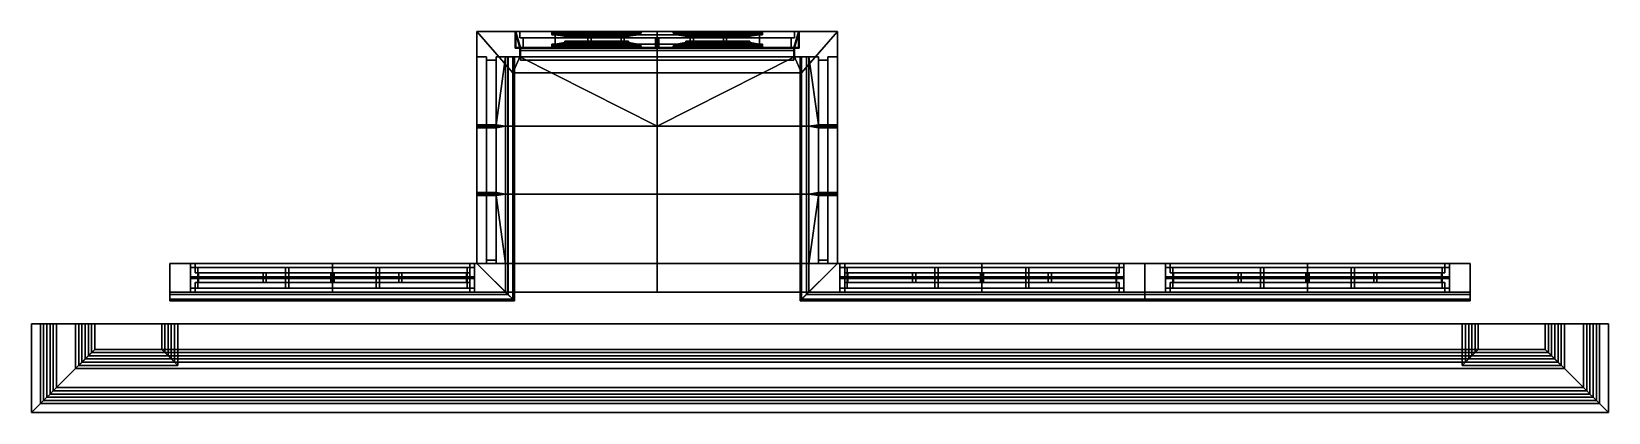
# Model space of a CAD drawing. Extents: x -0.47 to 4.47, y -0.28 to 0.92.
import ezdxf

# ---------------------------------------------------------------- set-up
doc = ezdxf.new("R2010")
doc.units = 0

msp = doc.modelspace()

# ---------------------------------------------------------------- meshes
mesh = msp.add_polyface()
corners = [(0.9225, 0.19, 0.6467), (0.9225, 0.9175, 0.6467), (0.9225, 0.9175, 0), (0.9225, 0.19, 0), (0.9525, 0.615, 0.7072), (0.9525, 0.4125, 0.7072), (0.9825, 0.4125, 0.7072), (0.9825, 0.615, 0.7072), (0.9225, 0.4075, 0.6972), (0.9225, 0.62, 0.6972), (0.9525, 0.8275, 0.7072), (0.9825, 0.8275, 0.7072), (0.9825, 0.8275, 1.1461), (0.9525, 0.8275, 1.1461), (0.9525, 0.615, 0.6972), (0.9525, 0.4125, 0.6972), (0.9225, 0.8375, 0.6972), (0.9525, 0.4025, 0.6972), (0.9525, 0.8375, 1.1511), (0.9525, 0.8375, 0.6972), (0.9525, 0.625, 0.7072), (0.9525, 0.625, 0.6972), (0.9525, 0.4025, 0.7072), (0.9525, 0.4025, 1.1461), (0.9525, 0.4125, 1.1461), (0.9525, 0.615, 1.1461), (0.9525, 0.625, 1.1461), (0.9225, 0.8375, 1.1511), (0.9225, 0.9175, 1.1511), (0.9525, 0.625, 1.1561), (0.9525, 0.8275, 1.1561), (0.9525, 0.8275, 1.5956), (0.9525, 0.8375, 1.6006), (0.9525, 0.4025, 1.1561), (0.9525, 0.4125, 1.1561), (0.9525, 0.615, 1.1561), (0.9225, 0.9175, 1.6006), (0.9225, 0.8375, 1.6006), (0.9525, 0.625, 1.6056), (0.9525, 0.8275, 1.6056), (0.9525, 0.625, 1.5956), (0.9525, 0.8275, 2.045), (0.9525, 0.8375, 2.055), (0.9525, 0.615, 1.5956), (0.9225, 0.9175, 2.07), (0.9225, 0.8375, 2.055), (0.9225, 0.9175, 2.545), (1.0425, 0.9175, 2.07), (0.9225, 0.4125, 2.105), (0.9225, 0.615, 2.105), (0.9225, 0.615, 2.055), (0.9225, 0.4125, 2.055), (0.9525, 0.615, 1.6056), (0.9525, 0.625, 2.045), (0.9525, 0.625, 2.055), (0.9225, 0.8375, 2.105), (0.9225, 0.8375, 2.52), (0.9525, 0.4125, 2.055), (0.9525, 0.615, 2.055), (0.9225, 0.625, 2.105), (0.9225, 0.625, 2.055), (0.9525, 0.4125, 2.105), (0.9525, 0.615, 2.105), (0.9525, 0.4075, 2.52), (0.9225, 0.4075, 2.52), (0.9225, 0.62, 2.52), (0.9525, 0.62, 2.52), (0.9225, 0.4075, 2.545), (0.9225, 0.62, 2.545), (0.9525, 0.4125, 1.6056), (0.9525, 0.4125, 1.5956), (0.9525, 0.615, 2.045), (0.9525, 0.8375, 2.105), (0.9525, 0.625, 2.105), (0.9525, 0.625, 2.115), (0.9525, 0.8275, 2.115), (0.9525, 0.8275, 2.51), (0.9525, 0.8375, 2.52), (0.9525, 0.4125, 2.045), (0.9525, 0.4125, 2.115), (0.9525, 0.615, 2.115), (0.9525, 0.615, 2.51), (0.9525, 0.4125, 2.51), (0.9525, 0.625, 2.51)]
mesh.append_faces([[corners[k] for k in face] for face in [(0, 1, 2, 3), (4, 5, 6, 7), (8, 9, 1, 0), (10, 11, 12, 13), (5, 4, 14, 15), (9, 16, 1), (9, 8, 15, 14), (8, 17, 15), (10, 13, 18, 19), (20, 10, 19, 21), (5, 22, 23, 24), (20, 21, 14, 4), (22, 5, 15, 17), (4, 25, 26, 20), (27, 28, 1, 16), (16, 9, 21, 19), (21, 9, 14), (29, 30, 13, 26), (27, 16, 19, 18), (18, 13, 30), (30, 31, 32, 18), (33, 34, 24, 23), (34, 35, 25, 24), (29, 26, 25, 35), (36, 28, 27, 37), (18, 32, 37, 27), (38, 39, 31, 40), (32, 31, 39), (32, 39, 41, 42), (35, 43, 40, 29), (44, 36, 37, 45), (46, 47, 44), (48, 49, 50, 51), (32, 42, 45, 37), (38, 40, 43, 52), (41, 53, 54, 42), (44, 45, 55), (55, 56, 46, 44), (57, 51, 50, 58), (49, 59, 60, 50), (61, 62, 49, 48), (63, 64, 65, 66), (65, 64, 67, 68), (54, 60, 45, 42), (69, 52, 43, 70), (53, 38, 52, 71), (54, 53, 71, 58), (72, 73, 74, 75), (72, 75, 76, 77), (59, 55, 45, 60), (46, 56, 65, 68), (77, 56, 55, 72), (58, 50, 60, 54), (57, 58, 71, 78), (62, 73, 59, 49), (62, 61, 79, 80), (66, 65, 56, 77), (81, 82, 63, 66), (80, 81, 83, 74), (62, 80, 74, 73), (55, 59, 73, 72), (76, 83, 66, 77), (81, 66, 83)]])
mesh = msp.add_polyface()
corners = [(1.04, 0.8375, 0.6142), (1.04, 0.8375, 0.6442), (1.04, 0.0725, 0.6442), (1.04, 0.0725, 0.6142), (1.035, 0.0775, 0.6142), (1.035, 0.8375, 0.6142), (1.0125, 0.1, 0.6467), (1.0125, 0.8375, 0.6467), (1.035, 0.0775, 0.6067), (1.035, 0.8375, 0.6067), (1.0125, 0.8375, 0.6972), (1.0125, 0.19, 0.6972), (1.02, 0.0925, 0.5917), (1.02, 0.8375, 0.5917), (0.9825, 0.4025, 0.6972), (0.9825, 0.625, 0.6972), (1.0125, 0.1, 0.5917), (1.0125, 0.8375, 0.5917), (0.9825, 0.615, 0.7072), (0.9825, 0.4125, 0.7072), (1.035, 0.8375, 0.205), (1.0198, 0.8375, 0.225), (1.0198, 0.0927, 0.225), (1.035, 0.0775, 0.205), (1.0125, 0.1, 0.225), (1.0125, 0.8375, 0.225), (0.9825, 0.625, 0.7072), (1.035, 0.0775, 0.025), (1.035, 0.7875, 0.025), (1.035, 0.7875, 0), (1.035, 0.0775, 0), (0.9225, 0.19, 0), (0.9225, 0.9175, 0), (0.9825, 0.4125, 1.1461), (0.9525, 0.4125, 0.7072), (0.9525, 0.4125, 1.1461), (0.9525, 0.615, 0.7072), (0.9825, 0.615, 1.1461), (0.9525, 0.615, 1.1461), (0.9825, 0.625, 1.1461), (0.9525, 0.625, 0.7072), (0.9525, 0.625, 1.1461), (0.9825, 0.625, 1.1561), (0.9825, 0.615, 1.1561), (0.9525, 0.625, 1.5956), (0.9525, 0.8275, 1.5956), (0.9825, 0.8275, 1.5956), (0.9825, 0.625, 1.5956), (0.9825, 0.8275, 1.6056), (0.9825, 0.625, 1.6056), (0.9825, 0.615, 2.055), (0.9825, 0.625, 2.055), (1.0125, 0.62, 2.055), (1.0125, 0.4075, 2.055), (1.0125, 0.62, 2.105), (1.0125, 0.4075, 2.105), (0.9825, 0.4125, 1.1561), (0.9825, 0.615, 1.5956), (0.9525, 0.625, 1.1561), (0.9525, 0.8275, 1.6056), (0.9525, 0.625, 1.6056), (0.9825, 0.615, 1.6056), (0.9525, 0.8275, 2.045), (0.9825, 0.8275, 2.045), (0.9825, 0.625, 2.045), (0.9525, 0.625, 2.045), (0.9825, 0.615, 2.045), (0.9825, 0.4125, 2.055), (0.9825, 0.615, 2.105), (0.9825, 0.4125, 2.105), (0.9825, 0.625, 2.105), (1.4875, 0.4075, 2.52), (1.0125, 0.4075, 2.52), (1.0125, 0.62, 2.52), (1.4875, 0.62, 2.52), (0.9525, 0.615, 1.1561), (0.9525, 0.4125, 1.1561), (0.9525, 0.615, 1.5956), (0.9825, 0.4125, 1.5956), (0.9525, 0.4125, 1.5956), (0.9825, 0.4125, 1.6056), (0.9825, 0.4125, 2.045), (0.9825, 0.615, 2.115), (0.9825, 0.4125, 2.115), (0.9825, 0.625, 2.115), (0.9825, 0.8275, 2.115), (0.9525, 0.8275, 2.115), (0.9525, 0.625, 2.115), (0.9825, 0.4075, 2.52), (0.9825, 0.62, 2.52), (0.9525, 0.615, 1.6056), (0.9525, 0.4125, 1.6056), (0.9525, 0.615, 2.045), (0.9525, 0.4125, 2.045), (0.9525, 0.615, 2.115), (0.9525, 0.4125, 2.115), (0.9825, 0.625, 2.51), (0.9825, 0.615, 2.51), (0.9525, 0.625, 2.51), (0.9825, 0.8275, 2.51), (0.9525, 0.8275, 2.51), (0.9825, 0.4125, 2.51), (1.4875, 0.4075, 2.545), (1.4875, 0.62, 2.545), (0.9225, 0.62, 2.545), (0.9225, 0.4075, 2.545), (0.9525, 0.4125, 2.51), (0.9525, 0.615, 2.51)]
mesh.append_faces([[corners[k] for k in face] for face in [(0, 1, 2, 3), (3, 4, 5, 0), (6, 2, 1, 7), (4, 8, 9, 5), (6, 7, 10, 11), (8, 12, 13, 9), (14, 11, 10, 15), (12, 16, 17, 13), (14, 15, 18, 19), (20, 21, 22, 23), (16, 24, 25, 17), (18, 15, 26), (23, 27, 28, 20), (25, 24, 22, 21), (29, 30, 31, 32), (33, 19, 34, 35), (36, 18, 37, 38), (26, 39, 37, 18), (29, 28, 27, 30), (26, 40, 41, 39), (35, 38, 37, 33), (42, 43, 37, 39), (44, 45, 46, 47), (47, 46, 48, 49), (50, 51, 52), (53, 52, 54, 55), (33, 37, 43, 56), (42, 47, 57, 43), (42, 58, 44, 47), (59, 60, 49, 48), (49, 61, 57, 47), (62, 63, 64, 65), (50, 66, 64, 51), (53, 67, 50, 52), (55, 54, 68, 69), (68, 54, 70), (71, 72, 73, 74), (75, 76, 56, 43), (75, 43, 57, 77), (78, 56, 76, 79), (49, 60, 65, 64), (78, 57, 61, 80), (49, 64, 66, 61), (81, 66, 50, 67), (69, 68, 82, 83), (70, 84, 82, 68), (85, 86, 87, 84), (88, 89, 73, 72), (79, 77, 57, 78), (90, 91, 80, 61), (61, 66, 92, 90), (93, 92, 66, 81), (94, 95, 83, 82), (84, 96, 97, 82), (84, 87, 98, 96), (99, 96, 98, 100), (89, 97, 96), (101, 97, 89, 88), (81, 80, 91, 93), (102, 103, 104, 105), (101, 83, 95, 106), (94, 82, 97, 107), (106, 107, 97, 101)]])
mesh = msp.add_polyface()
corners = [(1.04, 0.8375, 0.6142), (1.0575, 0.8375, 0.6467), (1.04, 0.8375, 0.6442), (1.035, 0.8375, 0.6142), (1.035, 0.8375, 0.6067), (1.0125, 0.8375, 0.6972), (1.0125, 0.8375, 0.6467), (1.0575, 0.8375, 0.025), (1.035, 0.8375, 0.205), (1.0125, 0.8375, 1.1511), (1.0575, 0.8375, 1.1511), (1.0575, 0.8655, 0.025), (1.0575, 0.8655, 0.6467), (1.035, 0.8375, 0.025), (1.02, 0.8375, 0.5917), (1.0198, 0.8375, 0.225), (1.0575, 0.8655, 1.1511), (0.9825, 0.8375, 1.1511), (0.9825, 0.8375, 0.6972), (1.0575, 0.8375, 1.6006), (1.0125, 0.8375, 1.6006), (0.9825, 0.625, 0.6972), (1.0425, 0.8655, 0.025), (1.0425, 0.8655, 0.6467), (1.035, 0.7875, 0.025), (1.0125, 0.8375, 0.5917), (1.0125, 0.8375, 0.225), (1.0425, 0.8655, 1.1511), (1.0575, 0.8655, 1.6006), (0.9825, 0.8275, 1.1461), (0.9825, 0.8275, 0.7072), (0.9825, 0.8375, 1.6006), (1.0125, 0.8375, 2.055), (1.0575, 0.8375, 2.055), (0.9825, 0.625, 0.7072), (1.0425, 0.9175, 0.025), (1.0425, 0.9175, 0.6467), (0.9225, 0.9175, 0), (0.9225, 0.9175, 0.6467), (1.0425, 0.9175, 1.1511), (1.0425, 0.8655, 1.6006), (0.9825, 0.8275, 1.1561), (0.9825, 0.8275, 1.5956), (0.9825, 0.8375, 2.055), (1.0125, 0.8375, 2.105), (1.0575, 0.8375, 2.105), (0.9525, 0.8275, 0.7072), (0.9525, 0.625, 0.7072), (0.9225, 0.9175, 1.1511), (1.0425, 0.9175, 1.6006), (1.0575, 0.8655, 2.055), (1.0425, 0.8655, 2.07), (0.9525, 0.625, 1.1461), (0.9525, 0.8275, 1.1461), (0.9825, 0.625, 1.1461), (0.9825, 0.625, 1.1561), (0.9525, 0.8275, 1.1561), (0.9525, 0.8275, 1.5956), (0.9825, 0.8275, 1.6056), (0.9825, 0.8275, 2.045), (1.0125, 0.62, 2.055), (0.9825, 0.625, 2.055), (1.0125, 0.62, 2.105), (1.0575, 0.8375, 2.52), (1.0125, 0.8375, 2.52), (0.9225, 0.9175, 1.6006), (1.0425, 0.9175, 2.07), (0.9525, 0.625, 1.1561), (0.9825, 0.625, 2.045), (0.9525, 0.8275, 1.6056), (0.9525, 0.8275, 2.045), (0.9825, 0.625, 2.105), (0.9825, 0.8375, 2.105), (0.9825, 0.8375, 2.52), (0.9225, 0.9175, 2.07), (0.9825, 0.8275, 2.115), (0.9825, 0.625, 2.115), (0.9825, 0.8275, 2.51), (1.0125, 0.62, 2.52), (0.9825, 0.62, 2.52), (0.9825, 0.625, 2.51), (0.9525, 0.8275, 2.115), (0.9525, 0.8275, 2.51), (1.0575, 0.9175, 2.105), (0.9225, 0.9175, 2.545), (1.0575, 0.9175, 2.52), (1.0445, 0.8675, 0.027), (1.0445, 0.9175, 0.027), (1.0595, 0.8675, 0.027), (1.0445, 0.8675, 0.075), (1.0595, 0.8675, 0.075), (1.0445, 0.8675, 2.068), (1.0445, 0.9175, 2.068)]
mesh.append_faces([[corners[k] for k in face] for face in [(0, 1, 2), (3, 4, 0), (5, 6, 2, 1), (7, 1, 0, 8), (4, 8, 0), (9, 5, 1, 10), (11, 12, 1, 7), (7, 8, 13), (4, 14, 15, 8), (10, 1, 12, 16), (9, 17, 18, 5), (10, 19, 20, 9), (21, 5, 18), (22, 23, 12, 11), (24, 13, 8), (24, 7, 13), (25, 26, 15, 14), (16, 12, 23, 27), (19, 10, 16, 28), (18, 17, 29, 30), (20, 31, 17, 9), (32, 20, 19, 33), (21, 18, 30, 34), (35, 36, 23, 22), (11, 35, 22), (37, 38, 36, 35), (27, 23, 36, 39), (28, 16, 27, 40), (41, 29, 17), (17, 31, 42, 41), (32, 43, 31, 20), (44, 32, 33, 45), (46, 47, 34, 30), (39, 36, 38, 48), (40, 27, 39, 49), (50, 28, 40, 51), (52, 53, 29, 54), (54, 29, 41, 55), (56, 41, 42, 57), (58, 42, 31), (58, 31, 43, 59), (32, 60, 61, 43), (44, 62, 60, 32), (45, 63, 64, 44), (49, 39, 48, 65), (51, 40, 49, 66), (56, 67, 55, 41), (68, 59, 43, 61), (69, 58, 59, 70), (71, 62, 44, 72), (73, 72, 44, 64), (66, 49, 65, 74), (75, 76, 71, 72), (77, 75, 72, 73), (78, 79, 73, 64), (80, 77, 73, 79), (81, 75, 77, 82), (83, 66, 84, 85), (86, 87, 88), (89, 86, 88, 90), (87, 86, 89), (87, 89, 91, 92)]])
mesh = msp.add_polyface()
corners = [(1.0575, 0.8655, 0.025), (1.4875, 0.8655, 0.025), (1.4875, 0.9175, 0.025), (1.0425, 0.9175, 0.025), (1.035, 0.7875, 0.025), (1.4875, 0.7875, 0.025), (1.4875, 0.8375, 0.025), (1.0575, 0.8375, 0.025), (1.0575, 0.8375, 2.055), (1.0575, 0.8375, 1.6006), (1.0575, 0.8655, 1.6006), (1.0575, 0.8655, 2.055), (1.4875, 0.9175), (0.9225, 0.9175, 0), (1.035, 0.7875, 0), (1.4875, 0.7875), (1.0425, 0.8655, 2.07), (1.4875, 0.8655, 2.07), (1.4875, 0.8655, 2.055), (1.4875, 0.62, 2.52), (1.0125, 0.62, 2.52), (1.0125, 0.8375, 2.52), (1.0575, 0.8375, 2.52), (1.0575, 0.8675, 2.105), (1.0575, 0.8675, 2.52), (1.0575, 0.8375, 2.105), (1.0425, 0.9175, 2.07), (1.4875, 0.9175, 2.07), (1.0675, 0.8675, 2.115), (1.0675, 0.8675, 2.51), (1.27, 0.8675, 2.115), (1.27, 0.8675, 2.51), (1.0675, 0.8975, 2.115), (1.0675, 0.8975, 2.51), (1.27, 0.8975, 2.115), (1.27, 0.8975, 2.51), (1.0575, 0.8975, 2.105), (1.0575, 0.8975, 2.52), (0.9225, 0.9175, 2.545), (1.4875, 0.9175, 2.545), (1.4875, 0.9175, 2.52), (1.0575, 0.9175, 2.52), (1.0575, 0.9175, 2.105), (0.9225, 0.62, 2.545), (1.4875, 0.62, 2.545), (1.0595, 0.8275, 0.027), (1.0595, 0.8275, 0.045), (1.0595, 0.8675, 0.027), (1.0595, 0.8675, 0.075), (1.0595, 0.8575, 0.075), (1.1575, 0.9175, 0.225), (1.4375, 0.9175, 0.225), (1.0445, 0.9175, 0.027), (1.4375, 0.8675, 0.225), (1.1575, 0.8675, 0.225), (1.0445, 0.8675, 0.075), (1.1575, 0.9175, 0.62), (1.1575, 0.8675, 0.62), (1.1575, 0.9125, 0.62), (1.1575, 0.9125, 0.225), (1.0445, 0.9175, 2.068), (1.1575, 0.9175, 0.82), (1.4375, 0.9175, 0.62), (1.0445, 0.8675, 2.068), (1.1575, 0.8675, 0.82), (1.1575, 0.8725, 0.225), (1.1575, 0.8725, 0.62), (1.1675, 0.9125, 0.61), (1.1675, 0.9125, 0.235), (1.1575, 0.9175, 1.895), (1.1575, 0.9075, 1.895), (1.1575, 0.9075, 0.82), (1.4375, 0.8675, 0.62), (1.1575, 0.8675, 1.895), (1.1675, 0.8725, 0.235), (1.1675, 0.8725, 0.61), (1.1675, 0.9075, 0.61), (1.1675, 0.9075, 0.235), (1.1675, 0.9075, 1.53), (1.1675, 0.9075, 1.185), (1.1575, 0.8775, 0.82), (1.1575, 0.8775, 1.895), (1.1675, 0.8775, 0.235), (1.1675, 0.8775, 0.61), (1.1975, 0.9025, 0.58), (1.1975, 0.9025, 0.265), (1.1675, 0.8775, 1.53), (1.1675, 0.8775, 1.185), (1.1675, 0.9075, 1.175), (1.1675, 0.9075, 1.54), (1.1675, 0.9075, 0.83), (1.3742, 0.9075, 0.83), (1.1975, 0.8825, 0.265), (1.1975, 0.8825, 0.58), (1.1975, 0.8975, 0.58), (1.1975, 0.8975, 0.265), (1.1675, 0.9075, 1.885), (1.1675, 0.8775, 1.175), (1.1675, 0.8775, 1.54), (1.1975, 0.8875, 0.58), (1.1975, 0.8875, 0.265), (1.3742, 0.8775, 0.83), (1.1675, 0.8775, 0.83), (1.3742, 0.9075, 1.885), (1.1675, 0.8775, 1.885), (1.3742, 0.8775, 1.885)]
mesh.append_faces([[corners[k] for k in face] for face in [(0, 1, 2, 3), (4, 5, 6, 7), (8, 9, 10, 11), (3, 2, 12, 13), (14, 15, 5, 4), (13, 12, 15, 14), (16, 17, 18, 11), (19, 20, 21, 22), (23, 24, 22, 25), (26, 27, 17, 16), (28, 29, 24, 23), (23, 30, 28), (31, 24, 29), (28, 32, 33, 29), (32, 28, 30, 34), (29, 33, 35, 31), (33, 32, 36, 37), (38, 39, 40, 41), (42, 41, 37, 36), (34, 36, 32), (37, 35, 33), (38, 43, 44, 39), (45, 46, 47), (48, 47, 46, 49), (50, 51, 52), (48, 53, 54, 55), (50, 52, 56), (54, 57, 55), (50, 56, 58, 59), (52, 60, 61, 56), (62, 56, 61), (63, 55, 57, 64), (65, 66, 57, 54), (59, 58, 67, 68), (61, 60, 69), (70, 71, 61, 69), (72, 64, 57), (73, 63, 64), (74, 75, 66, 65), (68, 67, 76, 77), (78, 79, 71, 70), (73, 64, 80, 81), (82, 83, 75, 74), (77, 76, 84, 85), (86, 87, 79, 78), (79, 88, 71), (89, 78, 70), (71, 90, 91), (81, 80, 87, 86), (92, 93, 83, 82), (84, 94, 95, 85), (90, 71, 88), (70, 96, 89), (97, 87, 80), (98, 81, 86), (99, 93, 92, 100), (101, 102, 80), (90, 88, 97, 102), (103, 96, 70), (98, 89, 96, 104), (105, 81, 104), (102, 97, 80), (104, 81, 98)]])
mesh = msp.add_polyface()
corners = [(1.4875, 0.9175, 2.105), (1.4875, 0.9175, 2.07), (1.0425, 0.9175, 2.07), (1.0575, 0.9175, 2.105), (1.0575, 0.8975, 2.105), (1.4875, 0.8975, 2.105), (1.27, 0.8975, 2.115), (1.28, 0.8975, 2.115), (1.27, 0.8975, 2.51), (1.28, 0.8975, 2.51), (1.4825, 0.8975, 2.115), (1.0575, 0.9175, 2.52), (1.4875, 0.9175, 2.52), (1.4875, 0.8975, 2.52), (1.0575, 0.8975, 2.52), (1.4825, 0.8975, 2.51), (1.4875, 0.8975, 2.115), (1.4875, 0.8975, 2.51), (1.5375, 0.9175, 0.225), (1.9305, 0.9175, 0.027), (1.0445, 0.9175, 0.027), (1.4375, 0.9175, 0.225), (1.4375, 0.9175, 0.62), (1.5375, 0.9175, 0.62), (1.1575, 0.9175, 0.225), (1.1575, 0.9125, 0.225), (1.4375, 0.9125, 0.225), (1.4375, 0.9125, 0.62), (1.1575, 0.9175, 0.82), (1.8175, 0.9175, 0.82), (1.1675, 0.9125, 0.235), (1.4275, 0.9125, 0.235), (1.4275, 0.9125, 0.61), (1.1575, 0.9125, 0.62), (1.1575, 0.9175, 0.62), (1.1575, 0.9075, 0.82), (1.8175, 0.9075, 0.82), (1.1675, 0.9075, 0.235), (1.4275, 0.9075, 0.235), (1.4275, 0.9075, 0.61), (1.1675, 0.9125, 0.61), (1.3842, 0.9075, 0.83), (1.5908, 0.9075, 0.83), (1.0445, 0.9175, 2.068), (1.9305, 0.9175, 2.068), (1.8175, 0.9175, 1.895), (1.1575, 0.9175, 1.895), (1.1975, 0.9025, 0.265), (1.3975, 0.9025, 0.265), (1.3975, 0.9025, 0.58), (1.1675, 0.9075, 0.61), (1.8175, 0.9075, 1.895), (1.1575, 0.9075, 1.895), (1.3742, 0.9075, 0.83), (1.3842, 0.8775, 0.83), (1.5908, 0.8775, 0.83), (1.1975, 0.8975, 0.265), (1.3975, 0.8975, 0.265), (1.3975, 0.8975, 0.58), (1.1975, 0.9025, 0.58), (1.5908, 0.9075, 1.885), (1.3842, 0.9075, 1.885), (1.3742, 0.9075, 1.175), (1.3842, 0.9075, 1.175), (1.3842, 0.8775, 1.175), (1.1975, 0.8975, 0.58), (1.3742, 0.8775, 1.185), (1.3742, 0.9075, 1.185), (1.1675, 0.9075, 1.185), (1.1675, 0.8775, 1.185), (1.3742, 0.9075, 1.53), (1.3742, 0.8775, 1.53), (1.1675, 0.8775, 1.53), (1.1675, 0.9075, 1.53), (1.1675, 0.9075, 1.175), (1.1675, 0.9075, 1.54), (1.3742, 0.9075, 1.54), (1.5908, 0.8775, 1.885), (1.3842, 0.8775, 1.885), (1.3742, 0.9075, 1.885), (1.1675, 0.8775, 0.83), (1.3742, 0.8775, 0.83), (1.1675, 0.9075, 0.83), (1.3742, 0.8775, 1.175), (1.3842, 0.9075, 1.185), (1.5908, 0.9075, 1.175), (1.5908, 0.8775, 1.175), (1.1675, 0.8775, 1.175), (1.3742, 0.8775, 1.54), (1.1675, 0.8775, 1.54), (1.3842, 0.9075, 1.53), (1.3842, 0.9075, 1.54), (1.3842, 0.8775, 1.54), (1.5908, 0.9075, 1.185), (1.3742, 0.8775, 1.885), (1.5908, 0.9075, 1.54), (1.5908, 0.9075, 1.53), (1.1675, 0.8775, 1.885), (1.1675, 0.9075, 1.885), (1.5908, 0.8775, 1.54), (1.3842, 0.8775, 1.53), (1.3842, 0.8775, 1.185), (1.5908, 0.8775, 1.185)]
mesh.append_faces([[corners[k] for k in face] for face in [(0, 1, 2, 3), (4, 5, 0, 3), (6, 7, 5, 4), (7, 6, 8, 9), (10, 5, 7), (11, 12, 13, 14), (14, 13, 9, 8), (9, 13, 15), (16, 5, 10), (16, 10, 15, 17), (15, 13, 17), (18, 19, 20, 21), (21, 22, 23, 18), (21, 24, 25, 26), (26, 27, 22, 21), (23, 22, 28, 29), (30, 31, 26, 25), (27, 26, 31, 32), (27, 33, 34, 22), (29, 28, 35, 36), (31, 30, 37, 38), (38, 39, 32, 31), (40, 33, 27, 32), (36, 35, 41, 42), (43, 44, 45, 46), (38, 37, 47, 48), (48, 49, 39, 38), (39, 50, 40, 32), (51, 52, 46, 45), (35, 53, 41), (54, 55, 42, 41), (48, 47, 56, 57), (58, 49, 48, 57), (49, 59, 50, 39), (52, 51, 60, 61), (53, 62, 63, 41), (41, 63, 64, 54), (56, 65, 58, 57), (58, 65, 59, 49), (66, 67, 68, 69), (70, 71, 72, 73), (62, 74, 68, 67), (70, 73, 75, 76), (60, 77, 78, 61), (61, 79, 52), (80, 81, 53, 82), (81, 83, 62, 53), (63, 62, 67, 84), (85, 86, 64, 63), (70, 67, 66, 71), (62, 83, 87, 74), (88, 76, 75, 89), (90, 70, 76, 91), (92, 91, 61, 78), (91, 76, 79, 61), (90, 84, 67, 70), (84, 93, 85, 63), (76, 88, 94, 79), (91, 95, 96, 90), (79, 94, 97, 98), (99, 95, 91, 92), (100, 101, 84, 90), (102, 93, 84, 101)]])
mesh = msp.add_polyface()
corners = [(1.9175, 0.8655, 0.025), (1.4875, 0.8655, 0.025), (1.4875, 0.8375, 0.025), (1.9175, 0.8375, 0.025), (1.4875, 0.7875, 0.025), (1.94, 0.7875, 0.025), (1.4875, 0.7875), (1.94, 0.7875), (1.4875, 0.9175), (2.0525, 0.9175), (1.9175, 0.8375, 2.055), (1.4875, 0.8375, 2.055), (1.4875, 0.8655, 2.055), (1.9175, 0.8655, 2.055), (1.9175, 0.8375, 2.105), (1.4875, 0.8375, 2.105), (1.4875, 0.8655, 2.07), (1.9325, 0.8655, 2.07), (1.9175, 0.8675, 2.105), (1.4875, 0.8675, 2.105), (1.705, 0.8675, 2.115), (1.695, 0.8675, 2.115), (1.4875, 0.62, 2.52), (1.9625, 0.62, 2.52), (1.9625, 0.4075, 2.52), (1.4875, 0.4075, 2.52), (1.9175, 0.8375, 2.52), (1.4875, 0.8675, 2.52), (1.9175, 0.8675, 2.52), (1.4875, 0.1, 2.52), (1.9625, 0.1, 2.52), (1.9625, 0.1, 2.545), (1.4875, 0.1, 2.545), (1.4875, 0.19, 2.52), (1.9625, 0.19, 2.52), (1.705, 0.8675, 2.51), (1.695, 0.8675, 2.51), (1.4925, 0.8675, 2.115), (2.0525, 0.19, 2.545), (1.4875, 0.19, 2.545), (2.0525, 0.4075, 2.545), (1.4875, 0.4075, 2.545), (1.4875, 0.8675, 2.115), (1.4925, 0.8675, 2.51), (2.0525, 0.62, 2.545), (1.4875, 0.62, 2.545), (1.4875, 0.8675, 2.51), (1.4875, 0.9175, 2.545), (2.0525, 0.9175, 2.545), (1.0575, 0.8375, 0.025), (1.0575, 0.8655, 0.025), (1.0575, 0.8655, 2.055), (1.0575, 0.8375, 2.055), (1.0575, 0.8375, 2.105), (1.0575, 0.8675, 2.105), (1.28, 0.8675, 2.115), (1.27, 0.8675, 2.115), (1.0575, 0.8675, 2.52), (1.0575, 0.8375, 2.52), (1.28, 0.8675, 2.51), (1.27, 0.8675, 2.51), (1.4825, 0.8675, 2.115), (1.4825, 0.8675, 2.51), (1.0595, 0.8275, 0.027), (1.0595, 0.8675, 0.027), (1.9155, 0.8675, 0.027), (1.9155, 0.8275, 0.027), (1.9155, 0.8275, 0.045), (1.0595, 0.8275, 0.045), (1.9155, 0.8575, 0.075), (1.0595, 0.8575, 0.075), (1.9155, 0.8675, 0.075), (1.0595, 0.8675, 0.075), (1.5375, 0.8675, 0.225), (1.4375, 0.8675, 0.225), (1.9305, 0.8675, 0.075), (1.8175, 0.8675, 0.225), (1.4375, 0.8725, 0.225), (1.1575, 0.8725, 0.225), (1.1575, 0.8675, 0.225), (1.5375, 0.8675, 0.62), (1.4375, 0.8675, 0.62), (1.8175, 0.8725, 0.225), (1.5375, 0.8725, 0.225), (1.1675, 0.8725, 0.235), (1.4275, 0.8725, 0.235), (1.4375, 0.8725, 0.62), (1.5375, 0.8725, 0.62), (1.8175, 0.8675, 0.82), (1.1575, 0.8675, 0.82), (1.1575, 0.8675, 1.895), (1.8175, 0.8675, 1.895), (1.9305, 0.8675, 2.068), (1.0445, 0.8675, 2.068), (1.8175, 0.8675, 0.62), (1.8075, 0.8725, 0.235), (1.5475, 0.8725, 0.235), (1.4275, 0.8725, 0.61), (1.1575, 0.8675, 0.62), (1.1575, 0.8725, 0.62), (1.5475, 0.8725, 0.61), (1.8175, 0.8725, 0.62), (1.8175, 0.8775, 0.82), (1.1575, 0.8775, 0.82), (1.1575, 0.8775, 1.895), (1.8175, 0.8775, 1.895), (1.1675, 0.8725, 0.61), (1.8075, 0.8725, 0.61)]
mesh.append_faces([[corners[k] for k in face] for face in [(0, 1, 2, 3), (3, 2, 4, 5), (5, 4, 6, 7), (7, 6, 8, 9), (10, 11, 12, 13), (14, 15, 11, 10), (13, 12, 16, 17), (18, 19, 15, 14), (20, 21, 19, 18), (22, 23, 24, 25), (26, 22, 27, 28), (29, 30, 31, 32), (33, 34, 30, 29), (35, 36, 21, 20), (37, 19, 21), (25, 24, 34, 33), (28, 27, 36, 35), (32, 31, 38, 39), (38, 40, 41, 39), (37, 42, 19), (43, 36, 27), (40, 44, 45, 41), (43, 46, 42, 37), (46, 43, 27), (47, 45, 44, 48), (49, 2, 1, 50), (51, 12, 11, 52), (52, 11, 15, 53), (53, 15, 19, 54), (54, 19, 55, 56), (57, 27, 22, 58), (56, 55, 59, 60), (55, 19, 61), (60, 59, 27, 57), (19, 42, 61), (27, 59, 62), (61, 42, 46, 62), (27, 62, 46), (63, 64, 65, 66), (67, 68, 63, 66), (68, 67, 69, 70), (70, 69, 71, 72), (72, 71, 73, 74), (71, 75, 76, 73), (77, 78, 79, 74), (73, 80, 81, 74), (82, 83, 73, 76), (84, 78, 77, 85), (74, 81, 86, 77), (83, 87, 80, 73), (88, 89, 81, 80), (90, 91, 92, 93), (80, 94, 88), (82, 95, 96, 83), (97, 85, 77, 86), (81, 98, 99, 86), (87, 83, 96, 100), (94, 80, 87, 101), (102, 103, 89, 88), (91, 90, 104, 105), (86, 99, 106, 97), (100, 107, 101, 87)]])
mesh = msp.add_polyface()
corners = [(1.9325, 0.9175, 0.025), (1.4875, 0.9175, 0.025), (1.4875, 0.8655, 0.025), (1.9175, 0.8655, 0.025), (1.9325, 0.8655, 2.07), (1.4875, 0.8655, 2.07), (1.4875, 0.9175, 2.07), (1.9325, 0.9175, 2.07), (1.695, 0.8975, 2.51), (1.695, 0.8975, 2.115), (1.695, 0.8675, 2.115), (1.695, 0.8675, 2.51), (1.705, 0.8975, 2.115), (1.705, 0.8975, 2.51), (1.705, 0.8675, 2.51), (1.705, 0.8675, 2.115), (1.4925, 0.8675, 2.115), (1.4925, 0.8975, 2.115), (1.9075, 0.8675, 2.115), (1.9075, 0.8975, 2.115), (1.9075, 0.8975, 2.51), (1.9075, 0.8675, 2.51), (1.4925, 0.8675, 2.51), (1.4925, 0.8975, 2.51), (1.28, 0.8675, 2.51), (1.28, 0.8675, 2.115), (1.28, 0.8975, 2.115), (1.28, 0.8975, 2.51), (1.27, 0.8675, 2.115), (1.27, 0.8675, 2.51), (1.27, 0.8975, 2.51), (1.27, 0.8975, 2.115), (1.4825, 0.8975, 2.115), (1.4825, 0.8675, 2.115), (1.4825, 0.8975, 2.51), (1.4825, 0.8675, 2.51), (1.0445, 0.9175, 0.027), (1.9305, 0.9175, 0.027), (1.9155, 0.8675, 0.027), (1.0595, 0.8675, 0.027), (1.9305, 0.8675, 2.068), (1.9305, 0.9175, 2.068), (1.0445, 0.9175, 2.068), (1.0445, 0.8675, 2.068), (1.4275, 0.8775, 0.235), (1.1675, 0.8775, 0.235), (1.1675, 0.8725, 0.235), (1.4275, 0.8725, 0.235), (1.8075, 0.8775, 0.235), (1.5475, 0.8775, 0.235), (1.5475, 0.8725, 0.235), (1.8075, 0.8725, 0.235), (1.4275, 0.8725, 0.61), (1.4275, 0.8775, 0.61), (1.3975, 0.8825, 0.265), (1.1975, 0.8825, 0.265), (1.5475, 0.8775, 0.61), (1.5475, 0.8725, 0.61), (1.1575, 0.8775, 0.82), (1.8175, 0.8775, 0.82), (1.5908, 0.8775, 0.83), (1.3842, 0.8775, 0.83), (1.8175, 0.8775, 1.895), (1.1575, 0.8775, 1.895), (1.3842, 0.8775, 1.885), (1.5908, 0.8775, 1.885), (1.8075, 0.8725, 0.61), (1.8075, 0.8775, 0.61), (1.7775, 0.8825, 0.265), (1.5775, 0.8825, 0.265), (1.1675, 0.8725, 0.61), (1.1675, 0.8775, 0.61), (1.3975, 0.8825, 0.58), (1.3975, 0.8875, 0.265), (1.1975, 0.8875, 0.265), (1.5775, 0.8825, 0.58), (1.6008, 0.8775, 0.83), (1.3742, 0.8775, 0.83), (1.6008, 0.8775, 1.175), (1.5908, 0.8775, 1.175), (1.3842, 0.8775, 1.175), (1.3742, 0.8775, 1.175), (1.3742, 0.8775, 1.885), (1.6008, 0.8775, 1.885), (1.7775, 0.8825, 0.58), (1.7775, 0.8875, 0.265), (1.5775, 0.8875, 0.265), (1.1975, 0.8825, 0.58), (1.3975, 0.8875, 0.58), (1.1975, 0.8875, 0.58), (1.5775, 0.8875, 0.58), (1.8075, 0.8775, 0.83), (1.3742, 0.8775, 1.185), (1.1675, 0.8775, 1.185), (1.1675, 0.8775, 1.175), (1.3742, 0.8775, 1.54), (1.1675, 0.8775, 1.54), (1.1675, 0.8775, 1.53), (1.3742, 0.8775, 1.53), (1.6008, 0.8775, 1.185), (1.5908, 0.8775, 1.185), (1.3842, 0.8775, 1.185), (1.8075, 0.8775, 1.185), (1.8075, 0.8775, 1.175), (1.8075, 0.8775, 1.54), (1.6008, 0.8775, 1.54), (1.6008, 0.8775, 1.53), (1.8075, 0.8775, 1.53), (1.3842, 0.8775, 1.54), (1.8075, 0.8775, 1.885), (1.5908, 0.8775, 1.54), (1.7775, 0.8875, 0.58), (1.3842, 0.8775, 1.53), (1.5908, 0.8775, 1.53)]
mesh.append_faces([[corners[k] for k in face] for face in [(0, 1, 2, 3), (4, 5, 6, 7), (8, 9, 10, 11), (12, 13, 14, 15), (16, 10, 9, 17), (12, 15, 18, 19), (14, 13, 20, 21), (11, 22, 23, 8), (17, 23, 22, 16), (24, 25, 26, 27), (28, 29, 30, 31), (32, 26, 25, 33), (27, 34, 35, 24), (33, 35, 34, 32), (36, 37, 38, 39), (40, 41, 42, 43), (44, 45, 46, 47), (48, 49, 50, 51), (47, 52, 53, 44), (54, 55, 45, 44), (49, 56, 57, 50), (58, 59, 60, 61), (62, 63, 64, 65), (51, 66, 67, 48), (68, 69, 49, 48), (52, 70, 71, 53), (44, 53, 72, 54), (73, 74, 55, 54), (69, 75, 56, 49), (66, 57, 56, 67), (76, 60, 59), (61, 77, 58), (76, 78, 79, 60), (61, 80, 81, 77), (82, 64, 63), (83, 62, 65), (48, 67, 84, 68), (85, 86, 69, 68), (53, 71, 87, 72), (72, 88, 73, 54), (73, 88, 89, 74), (90, 75, 69, 86), (67, 56, 75, 84), (76, 59, 91), (92, 93, 94, 81), (95, 96, 97, 98), (79, 78, 99, 100), (100, 101, 80, 79), (81, 80, 101, 92), (102, 99, 78, 103), (104, 105, 106, 107), (64, 82, 95, 108), (83, 109, 62), (83, 65, 110, 105), (84, 111, 85, 68), (85, 111, 90, 86), (72, 87, 89, 88), (84, 75, 90, 111), (98, 92, 101, 112), (98, 112, 108, 95), (113, 100, 99, 106), (113, 106, 105, 110), (110, 108, 112, 113)]])
mesh = msp.add_polyface()
corners = [(2.0525, 0.9175), (1.4875, 0.9175), (1.4875, 0.9175, 0.025), (1.9325, 0.9175, 0.025), (1.9175, 0.9175, 2.105), (1.9325, 0.9175, 2.07), (1.4875, 0.9175, 2.07), (1.4875, 0.9175, 2.105), (1.4875, 0.8975, 2.105), (1.9175, 0.8975, 2.105), (1.9175, 0.9175, 2.52), (1.4875, 0.9175, 2.52), (1.4875, 0.9175, 2.545), (2.0525, 0.9175, 2.545), (1.695, 0.8975, 2.115), (1.705, 0.8975, 2.115), (1.695, 0.8975, 2.51), (1.705, 0.8975, 2.51), (1.4925, 0.8975, 2.115), (1.9175, 0.8975, 2.52), (1.4875, 0.8975, 2.52), (1.4925, 0.8975, 2.51), (1.4875, 0.8975, 2.115), (1.4875, 0.8975, 2.51), (1.5375, 0.9175, 0.225), (1.8175, 0.9175, 0.225), (1.9305, 0.9175, 0.027), (1.5375, 0.9125, 0.225), (1.8175, 0.9125, 0.225), (1.5375, 0.9175, 0.62), (1.5375, 0.9125, 0.62), (1.5475, 0.9125, 0.235), (1.8075, 0.9125, 0.235), (1.8175, 0.9175, 0.82), (1.8175, 0.9175, 0.62), (1.8175, 0.9125, 0.62), (1.5475, 0.9125, 0.61), (1.5475, 0.9075, 0.235), (1.8075, 0.9075, 0.235), (1.8075, 0.9125, 0.61), (1.5475, 0.9075, 0.61), (1.5775, 0.9025, 0.265), (1.7775, 0.9025, 0.265), (1.8075, 0.9075, 0.61), (1.6008, 0.9075, 0.83), (1.8175, 0.9075, 0.82), (1.5908, 0.9075, 0.83), (1.5775, 0.9025, 0.58), (1.5775, 0.8975, 0.265), (1.7775, 0.8975, 0.265), (1.7775, 0.9025, 0.58), (1.5908, 0.8775, 0.83), (1.5908, 0.8775, 1.175), (1.5908, 0.9075, 1.175), (1.8075, 0.9075, 0.83), (1.6008, 0.9075, 1.175), (1.8075, 0.9075, 1.175), (1.8075, 0.9075, 1.185), (1.8075, 0.9075, 1.53), (1.8075, 0.8775, 1.185), (1.8075, 0.8775, 1.53), (1.8075, 0.9075, 1.54), (1.8175, 0.9075, 1.895), (1.5775, 0.8975, 0.58), (1.7775, 0.8975, 0.58), (1.6008, 0.9075, 1.885), (1.5908, 0.9075, 1.885), (1.6008, 0.8775, 0.83), (1.8075, 0.8775, 0.83), (1.5908, 0.9075, 1.185), (1.6008, 0.9075, 1.185), (1.6008, 0.8775, 1.175), (1.6008, 0.8775, 1.185), (1.6008, 0.8775, 1.53), (1.6008, 0.9075, 1.53), (1.6008, 0.9075, 1.54), (1.5908, 0.9075, 1.54), (1.8075, 0.9075, 1.885), (1.5908, 0.8775, 1.54), (1.5908, 0.8775, 1.885), (1.8075, 0.8775, 1.175), (1.5908, 0.9075, 1.53), (1.8075, 0.8775, 1.54), (1.8075, 0.8775, 1.885), (1.6008, 0.8775, 1.54), (1.6008, 0.8775, 1.885), (1.5908, 0.8775, 1.185), (1.5908, 0.8775, 1.53), (1.3842, 0.8775, 1.53), (1.3842, 0.9075, 1.53)]
mesh.append_faces([[corners[k] for k in face] for face in [(0, 1, 2, 3), (4, 5, 6, 7), (4, 7, 8, 9), (10, 11, 12, 13), (9, 8, 14, 15), (16, 17, 15, 14), (14, 8, 18), (19, 20, 11, 10), (17, 16, 20, 19), (21, 20, 16), (18, 8, 22), (23, 21, 18, 22), (23, 20, 21), (24, 25, 26), (25, 24, 27, 28), (24, 29, 30, 27), (28, 27, 31, 32), (29, 33, 34), (35, 30, 29, 34), (36, 31, 27, 30), (32, 31, 37, 38), (35, 39, 36, 30), (31, 36, 40, 37), (38, 37, 41, 42), (38, 43, 39, 32), (44, 45, 46), (43, 40, 36, 39), (37, 40, 47, 41), (42, 41, 48, 49), (42, 50, 43, 38), (51, 52, 53, 46), (44, 54, 45), (46, 53, 55, 44), (56, 57, 45), (58, 57, 59, 60), (61, 62, 58), (50, 47, 40, 43), (47, 63, 48, 41), (48, 63, 64, 49), (64, 50, 42, 49), (65, 66, 62), (54, 44, 67, 68), (55, 53, 69, 70), (44, 55, 71, 67), (70, 57, 56, 55), (70, 72, 59, 57), (73, 74, 58, 60), (75, 61, 58, 74), (64, 63, 47, 50), (75, 76, 66, 65), (77, 65, 62), (76, 78, 79, 66), (68, 80, 56, 54), (74, 70, 69, 81), (71, 55, 56, 80), (73, 72, 70, 74), (61, 82, 83, 77), (75, 84, 82, 61), (74, 81, 76, 75), (84, 75, 65, 85), (85, 65, 77, 83), (81, 69, 86, 87), (81, 87, 88, 89)]])
mesh = msp.add_polyface()
corners = [(1.935, 0.8375, 0.6442), (1.9175, 0.8375, 0.6467), (1.935, 0.8375, 0.6142), (1.94, 0.8375, 0.6067), (1.94, 0.8375, 0.6142), (1.9625, 0.8375, 0.6467), (1.9625, 0.8375, 0.6972), (1.94, 0.8375, 0.205), (1.9175, 0.8375, 0.025), (1.9175, 0.8375, 1.1511), (1.9625, 0.8375, 1.1511), (1.9175, 0.8655, 0.6467), (1.9175, 0.8655, 0.025), (1.94, 0.8375, 0.025), (1.9553, 0.8375, 0.225), (1.955, 0.8375, 0.5917), (1.9175, 0.8655, 1.1511), (1.9625, 0.8375, 1.6006), (1.9175, 0.8375, 1.6006), (1.9325, 0.8655, 0.6467), (1.9325, 0.8655, 0.025), (1.94, 0.7875, 0.025), (1.9325, 0.8655, 1.1511), (1.9175, 0.8655, 1.6006), (1.9175, 0.8375, 2.055), (1.9625, 0.8375, 2.055), (1.9325, 0.9175, 0.6467), (1.9325, 0.9175, 0.025), (1.9325, 0.9175, 1.1511), (1.9325, 0.8655, 1.6006), (1.9175, 0.8655, 2.055), (1.9175, 0.8375, 2.105), (1.9625, 0.8375, 2.105), (1.9325, 0.9175, 1.6006), (1.9325, 0.8655, 2.07), (1.9625, 0.8375, 2.52), (1.9175, 0.8375, 2.52), (1.9325, 0.9175, 2.07), (1.9625, 0.62, 2.52), (1.4875, 0.62, 2.52), (1.9175, 0.8675, 2.52), (1.9175, 0.8675, 2.105), (1.9075, 0.8675, 2.51), (1.9075, 0.8675, 2.115), (1.705, 0.8675, 2.115), (1.705, 0.8675, 2.51), (1.9075, 0.8975, 2.51), (1.9075, 0.8975, 2.115), (1.9175, 0.8975, 2.52), (1.9175, 0.8975, 2.105), (1.9175, 0.9175, 2.52), (1.9175, 0.9175, 2.105), (1.705, 0.8975, 2.115), (1.705, 0.8975, 2.51), (1.9155, 0.8275, 0.027), (1.9155, 0.8675, 0.027), (1.9155, 0.8275, 0.045), (1.9305, 0.9175, 0.027), (1.9305, 0.8675, 0.027), (1.9155, 0.8575, 0.075), (1.9155, 0.8675, 0.075), (1.9305, 0.8675, 0.075), (1.8175, 0.9175, 0.62), (1.8175, 0.9175, 0.225), (1.9305, 0.9175, 2.068), (1.9305, 0.8675, 2.068), (1.8175, 0.9125, 0.225), (1.8175, 0.9125, 0.62), (1.8175, 0.9175, 0.82), (1.8175, 0.8675, 0.62), (1.8175, 0.8675, 0.82), (1.8175, 0.8675, 0.225), (1.8075, 0.9125, 0.235), (1.8075, 0.9125, 0.61), (1.8175, 0.9175, 1.895), (1.8175, 0.9075, 0.82), (1.8175, 0.9075, 1.895), (1.8175, 0.8675, 1.895), (1.8175, 0.8725, 0.62), (1.8175, 0.8725, 0.225), (1.8075, 0.9075, 1.185), (1.8075, 0.9075, 1.53), (1.8175, 0.8775, 1.895), (1.8175, 0.8775, 0.82), (1.8075, 0.8725, 0.61), (1.8075, 0.8725, 0.235), (1.8075, 0.8775, 1.53), (1.8075, 0.8775, 1.185), (1.8075, 0.9075, 0.83), (1.8075, 0.9075, 1.175), (1.8075, 0.9075, 1.54), (1.8075, 0.9075, 1.885), (1.8075, 0.8775, 1.175), (1.8075, 0.8775, 1.54), (1.8075, 0.8775, 0.83), (1.8075, 0.8775, 1.885)]
mesh.append_faces([[corners[k] for k in face] for face in [(0, 1, 2), (2, 3, 4), (1, 0, 5, 6), (7, 2, 1, 8), (2, 7, 3), (9, 1, 6, 10), (8, 1, 11, 12), (13, 7, 8), (7, 14, 15, 3), (16, 11, 1, 9), (10, 17, 18, 9), (12, 11, 19, 20), (7, 13, 21), (13, 8, 21), (22, 19, 11, 16), (23, 16, 9, 18), (24, 18, 17, 25), (20, 19, 26, 27), (20, 27, 12), (28, 26, 19, 22), (29, 22, 16, 23), (30, 23, 18, 24), (31, 24, 25, 32), (33, 28, 22, 29), (34, 29, 23, 30), (32, 35, 36, 31), (37, 33, 29, 34), (36, 35, 38, 39), (31, 36, 40, 41), (41, 40, 42, 43), (43, 44, 41), (42, 40, 45), (42, 46, 47, 43), (48, 49, 47, 46), (49, 48, 50, 51), (47, 49, 52), (46, 53, 48), (54, 55, 56), (57, 58, 55), (59, 56, 55, 60), (58, 57, 61), (60, 55, 58, 61), (62, 57, 63), (61, 57, 64, 65), (66, 67, 62, 63), (68, 64, 57, 62), (69, 61, 65, 70), (69, 71, 61), (72, 73, 67, 66), (68, 74, 64), (74, 68, 75, 76), (65, 77, 70), (71, 69, 78, 79), (76, 75, 80, 81), (70, 77, 82, 83), (79, 78, 84, 85), (86, 87, 83, 82), (88, 89, 75), (90, 91, 76), (92, 83, 87), (93, 86, 82), (94, 83, 92), (93, 82, 95)]])
mesh = msp.add_polyface()
corners = [(1.9625, 0.8375, 0.6972), (1.9925, 0.8375, 0.6972), (1.9925, 0.8375, 1.1511), (1.9625, 0.8375, 1.1511), (1.9925, 0.625, 0.6972), (1.955, 0.8375, 0.5917), (1.9553, 0.8375, 0.225), (1.9625, 0.8375, 0.225), (1.9625, 0.8375, 0.5917), (1.9925, 0.8275, 0.7072), (1.9925, 0.8275, 1.1461), (1.9925, 0.8375, 1.6006), (1.9625, 0.8375, 1.6006), (1.9925, 0.625, 0.7072), (1.9325, 0.9175, 0.025), (1.9325, 0.9175, 0.6467), (2.0525, 0.9175, 0.6467), (2.0525, 0.9175), (2.0225, 0.8275, 1.1461), (2.0225, 0.8275, 0.7072), (1.9925, 0.8275, 1.1561), (1.9925, 0.8275, 1.5956), (1.9925, 0.8375, 2.055), (1.9625, 0.8375, 2.055), (2.0225, 0.625, 0.7072), (2.0525, 0.9175, 1.1511), (1.9325, 0.9175, 1.1511), (2.0525, 0.8375, 0.6972), (2.0525, 0.62, 0.6972), (2.0225, 0.8375, 0.6972), (2.0225, 0.8375, 1.1511), (2.0225, 0.8275, 1.5956), (2.0225, 0.8275, 1.1561), (1.9925, 0.8275, 1.6056), (1.9925, 0.8275, 2.045), (1.9925, 0.625, 2.055), (1.9625, 0.62, 2.055), (1.9625, 0.62, 2.105), (1.9625, 0.8375, 2.105), (2.0225, 0.625, 0.6972), (2.0525, 0.8375, 1.1511), (2.0525, 0.9175, 1.6006), (1.9325, 0.9175, 1.6006), (1.9925, 0.625, 1.1561), (2.0225, 0.625, 1.1561), (2.0225, 0.8375, 1.6006), (1.9925, 0.625, 2.045), (2.0225, 0.8275, 2.045), (2.0225, 0.8275, 1.6056), (1.9925, 0.8375, 2.105), (1.9925, 0.625, 2.105), (1.9625, 0.8375, 2.52), (1.9925, 0.8375, 2.52), (2.0525, 0.8375, 1.6006), (2.0525, 0.9175, 2.07), (1.9325, 0.9175, 2.07), (2.0225, 0.625, 1.5956), (2.0225, 0.625, 1.6056), (1.9925, 0.625, 1.6056), (2.0225, 0.625, 2.045), (2.0225, 0.8375, 2.055), (1.9925, 0.625, 2.115), (1.9925, 0.8275, 2.115), (1.9925, 0.8275, 2.51), (1.9925, 0.62, 2.52), (1.9625, 0.62, 2.52), (2.0525, 0.8375, 2.055), (2.0525, 0.9175, 2.545), (2.0225, 0.625, 2.055), (2.0225, 0.625, 2.115), (2.0225, 0.8275, 2.115), (1.9925, 0.625, 2.51), (2.0225, 0.8275, 2.51), (2.0525, 0.8375, 2.105), (1.9175, 0.9175, 2.52), (1.9175, 0.9175, 2.105), (2.0525, 0.8375, 2.52), (2.0525, 0.625, 2.055), (2.0225, 0.625, 2.105), (2.0225, 0.8375, 2.105), (2.0225, 0.625, 2.51), (2.0225, 0.8375, 2.52), (2.0525, 0.625, 2.105), (2.0525, 0.62, 2.545), (2.0525, 0.62, 2.52), (2.0225, 0.62, 2.52)]
mesh.append_faces([[corners[k] for k in face] for face in [(0, 1, 2, 3), (1, 0, 4), (5, 6, 7, 8), (9, 10, 2, 1), (3, 2, 11, 12), (13, 9, 1, 4), (14, 15, 16, 17), (18, 10, 9, 19), (2, 10, 20), (20, 21, 11, 2), (12, 11, 22, 23), (9, 13, 24, 19), (25, 16, 15, 26), (16, 27, 28), (29, 30, 18, 19), (31, 21, 20, 32), (11, 21, 33), (34, 22, 11, 33), (22, 35, 36, 23), (23, 36, 37, 38), (39, 29, 19, 24), (27, 16, 25, 40), (41, 25, 26, 42), (29, 39, 28, 27), (30, 29, 27, 40), (32, 18, 30), (20, 43, 44, 32), (30, 45, 31, 32), (35, 22, 34, 46), (47, 34, 33, 48), (49, 38, 37, 50), (51, 38, 49, 52), (53, 40, 25, 41), (54, 41, 42, 55), (40, 53, 45, 30), (56, 31, 48, 57), (48, 31, 45), (33, 58, 57, 48), (59, 46, 34, 47), (60, 47, 48, 45), (49, 50, 61, 62), (63, 52, 49, 62), (51, 52, 64, 65), (66, 53, 41, 54), (54, 55, 67), (53, 66, 60, 45), (60, 68, 59, 47), (61, 69, 70, 62), (64, 52, 63, 71), (72, 63, 62, 70), (73, 66, 54), (74, 67, 55, 75), (54, 67, 76, 73), (60, 66, 77, 68), (70, 69, 78, 79), (72, 80, 71, 63), (81, 72, 70, 79), (77, 66, 73, 82), (83, 84, 76, 67), (79, 73, 76, 81), (81, 76, 84, 85), (79, 78, 82, 73), (81, 85, 80, 72)]])
mesh = msp.add_polyface()
corners = [(1.935, 0.0725, 0.6142), (1.935, 0.0725, 0.6442), (1.935, 0.8375, 0.6442), (1.935, 0.8375, 0.6142), (1.94, 0.8375, 0.6142), (1.94, 0.0775, 0.6142), (1.9625, 0.1, 0.6467), (1.9625, 0.8375, 0.6467), (1.94, 0.8375, 0.6067), (1.94, 0.0775, 0.6067), (1.9625, 0.19, 0.6972), (1.9625, 0.8375, 0.6972), (1.955, 0.8375, 0.5917), (1.955, 0.0925, 0.5917), (1.9925, 0.625, 0.6972), (1.9925, 0.4025, 0.6972), (1.9625, 0.8375, 0.5917), (1.9625, 0.1, 0.5917), (1.9925, 0.4125, 0.7072), (1.9925, 0.615, 0.7072), (1.94, 0.0775, 0.205), (1.9553, 0.0927, 0.225), (1.9553, 0.8375, 0.225), (1.94, 0.8375, 0.205), (1.9625, 0.8375, 0.225), (1.9625, 0.1, 0.225), (2.0225, 0.4125, 0.7072), (2.0225, 0.615, 0.7072), (1.9925, 0.4025, 0.7072), (1.94, 0.7875, 0.025), (1.94, 0.0775, 0.025), (2.0525, 0.9175), (2.0525, 0.19), (1.94, 0.0775), (1.94, 0.7875), (2.0225, 0.4125, 1.1461), (1.9925, 0.4125, 1.1461), (2.0225, 0.4125, 0.6972), (2.0225, 0.615, 0.6972), (1.9925, 0.4025, 1.1461), (2.0225, 0.4025, 0.6972), (2.0525, 0.4075, 0.6972), (2.0225, 0.4025, 0.7072), (2.0225, 0.4025, 1.1461), (1.9925, 0.615, 1.1461), (2.0225, 0.615, 1.1461), (1.9925, 0.4025, 1.1561), (1.9925, 0.4125, 1.1561), (2.0225, 0.4125, 1.1561), (2.0225, 0.4025, 1.1561), (1.9925, 0.615, 1.1561), (2.0225, 0.615, 1.1561), (1.9925, 0.4025, 1.5956), (1.9925, 0.4125, 1.5956), (2.0525, 0.4025, 2.055), (2.0525, 0.4125, 2.055), (2.0525, 0.4125, 2.105), (2.0525, 0.4025, 2.105), (1.9925, 0.2, 1.5956), (2.0225, 0.4025, 1.5956), (2.0225, 0.2, 1.5956), (2.0225, 0.4125, 1.5956), (1.9925, 0.4025, 1.6056), (1.9925, 0.4125, 1.6056), (2.0225, 0.4025, 1.6056), (2.0225, 0.2, 1.6056), (2.0225, 0.4125, 2.055), (2.0225, 0.4025, 2.055), (2.0525, 0.615, 2.055), (2.0525, 0.615, 2.105), (2.0225, 0.4125, 2.105), (2.0225, 0.4025, 2.105), (1.9625, 0.4075, 2.055), (1.9925, 0.4125, 2.055), (1.9925, 0.4025, 2.055), (1.9925, 0.2, 1.6056), (1.9925, 0.4025, 2.105), (1.9925, 0.4125, 2.105), (1.9625, 0.4075, 2.105), (2.0225, 0.4125, 1.6056), (1.9925, 0.4025, 2.045), (1.9925, 0.4125, 2.045), (2.0225, 0.4025, 2.045), (2.0225, 0.4125, 2.045), (1.9925, 0.2, 2.045), (2.0225, 0.2, 2.045), (2.0225, 0.4125, 2.115), (2.0225, 0.4025, 2.115), (1.9925, 0.4025, 2.115), (1.9925, 0.2, 2.115), (2.0225, 0.2, 2.115), (1.9925, 0.4125, 2.115), (2.0225, 0.4025, 2.51), (2.0225, 0.4125, 2.51), (1.9925, 0.4025, 2.51), (1.9925, 0.2, 2.51), (2.0225, 0.2, 2.51), (2.0225, 0.4075, 2.52), (1.9925, 0.4125, 2.51), (1.9925, 0.4075, 2.52)]
mesh.append_faces([[corners[k] for k in face] for face in [(0, 1, 2, 3), (3, 4, 5, 0), (1, 6, 7, 2), (4, 8, 9, 5), (10, 11, 7, 6), (8, 12, 13, 9), (14, 11, 10, 15), (12, 16, 17, 13), (18, 19, 14, 15), (20, 21, 22, 23), (16, 24, 25, 17), (19, 18, 26, 27), (18, 15, 28), (23, 29, 30, 20), (22, 21, 25, 24), (31, 32, 33, 34), (35, 26, 18, 36), (37, 38, 27, 26), (39, 36, 18, 28), (33, 30, 29, 34), (37, 40, 41), (42, 43, 39, 28), (35, 43, 42, 26), (36, 44, 45, 35), (40, 37, 26, 42), (36, 39, 46, 47), (43, 35, 48, 49), (47, 50, 44, 36), (35, 45, 51, 48), (52, 53, 47, 46), (54, 55, 56, 57), (58, 52, 59, 60), (49, 59, 52, 46), (61, 59, 49, 48), (50, 47, 48, 51), (53, 52, 62, 63), (61, 48, 47, 53), (60, 59, 64, 65), (66, 55, 54, 67), (55, 68, 69, 56), (57, 56, 70, 71), (72, 73, 74), (62, 75, 65, 64), (76, 77, 78), (59, 61, 79, 64), (80, 81, 63, 62), (82, 83, 66, 67), (84, 80, 82, 85), (86, 87, 71, 70), (88, 89, 90, 87), (74, 73, 81, 80), (64, 82, 80, 62), (88, 91, 77, 76), (83, 82, 64, 79), (83, 79, 63, 81), (92, 87, 86, 93), (87, 92, 94, 88), (95, 94, 92, 96), (93, 97, 92), (93, 86, 91, 98), (94, 98, 91, 88), (94, 99, 98)]])
mesh = msp.add_polyface()
corners = [(2.0525, 0.19), (2.0525, 0.9175), (2.0525, 0.9175, 0.6467), (2.0525, 0.19, 0.6467), (1.9925, 0.625, 0.7072), (1.9925, 0.625, 0.6972), (1.9925, 0.615, 0.7072), (2.0525, 0.62, 0.6972), (2.0525, 0.4075, 0.6972), (2.0225, 0.615, 1.1461), (1.9925, 0.615, 1.1461), (2.0225, 0.615, 0.7072), (1.9925, 0.625, 1.1461), (2.0225, 0.615, 0.6972), (2.0225, 0.4125, 0.6972), (1.9925, 0.8275, 1.1461), (2.0225, 0.8275, 1.1461), (2.0225, 0.625, 1.1461), (1.9925, 0.625, 1.1561), (1.9925, 0.8275, 1.1561), (2.0225, 0.625, 0.7072), (2.0225, 0.625, 0.6972), (1.9925, 0.615, 1.1561), (2.0225, 0.8275, 1.1561), (2.0225, 0.625, 1.1561), (1.9925, 0.625, 1.5956), (1.9925, 0.8275, 1.5956), (2.0225, 0.8275, 1.5956), (2.0225, 0.625, 1.5956), (1.9925, 0.625, 1.6056), (1.9925, 0.8275, 1.6056), (1.9625, 0.62, 2.055), (1.9925, 0.625, 2.055), (1.9925, 0.615, 2.055), (1.9625, 0.4075, 2.105), (1.9625, 0.62, 2.105), (1.9625, 0.4075, 2.055), (2.0225, 0.615, 1.1561), (1.9925, 0.615, 1.5956), (1.9925, 0.615, 1.6056), (1.9925, 0.625, 2.045), (1.9925, 0.615, 2.045), (1.9925, 0.4125, 2.055), (1.9925, 0.4125, 2.105), (1.9925, 0.615, 2.105), (1.9925, 0.625, 2.105), (2.0225, 0.615, 1.5956), (2.0225, 0.615, 1.6056), (2.0225, 0.625, 1.6056), (2.0225, 0.625, 2.045), (1.9925, 0.4125, 1.6056), (1.9925, 0.4125, 1.5956), (1.9925, 0.4125, 2.045), (1.9925, 0.4125, 2.115), (1.9925, 0.615, 2.115), (1.9925, 0.625, 2.115), (1.9625, 0.4075, 2.52), (1.9625, 0.62, 2.52), (1.9925, 0.62, 2.52), (1.9925, 0.4075, 2.52), (2.0225, 0.4125, 1.5956), (2.0225, 0.615, 2.055), (2.0525, 0.615, 2.055), (2.0525, 0.4125, 2.055), (2.0225, 0.4125, 2.055), (2.0525, 0.625, 2.055), (2.0525, 0.625, 2.105), (2.0525, 0.615, 2.105), (2.0525, 0.4125, 2.105), (2.0225, 0.615, 2.105), (2.0225, 0.4125, 2.105), (2.0225, 0.62, 2.52), (2.0525, 0.62, 2.52), (2.0525, 0.4075, 2.52), (2.0225, 0.4075, 2.52), (2.0525, 0.62, 2.545), (2.0525, 0.4075, 2.545), (2.0225, 0.4125, 1.6056), (2.0225, 0.615, 2.045), (2.0225, 0.625, 2.055), (2.0225, 0.4125, 2.045), (2.0225, 0.4125, 2.115), (2.0225, 0.615, 2.115), (1.9925, 0.615, 2.51), (1.9925, 0.625, 2.51), (2.0225, 0.625, 2.51), (2.0225, 0.625, 2.115), (1.9925, 0.4125, 2.51), (2.0225, 0.625, 2.105), (2.0225, 0.4125, 2.51), (2.0225, 0.615, 2.51)]
mesh.append_faces([[corners[k] for k in face] for face in [(0, 1, 2, 3), (4, 5, 6), (3, 2, 7, 8), (9, 10, 6, 11), (6, 10, 12, 4), (13, 14, 8, 7), (12, 15, 16, 17), (18, 19, 15, 12), (12, 17, 20, 4), (11, 13, 21, 20), (20, 17, 9, 11), (12, 10, 22, 18), (13, 7, 21), (17, 16, 23, 24), (25, 26, 27, 28), (29, 30, 26, 25), (31, 32, 33), (34, 35, 31, 36), (37, 9, 17, 24), (22, 38, 25, 18), (25, 28, 24, 18), (25, 38, 39, 29), (32, 40, 41, 33), (31, 33, 42, 36), (43, 44, 35, 34), (45, 35, 44), (24, 28, 46, 37), (46, 38, 22, 37), (47, 46, 28, 48), (40, 49, 48, 29), (50, 39, 38, 51), (39, 41, 40, 29), (42, 33, 41, 52), (53, 54, 44, 43), (44, 54, 55, 45), (56, 57, 58, 59), (51, 38, 46, 60), (61, 62, 63, 64), (62, 65, 66, 67), (68, 67, 69, 70), (71, 72, 73, 74), (75, 76, 73, 72), (60, 46, 47, 77), (78, 47, 48, 49), (39, 50, 77, 47), (47, 78, 41, 39), (61, 78, 49, 79), (52, 41, 78, 80), (54, 53, 81, 82), (54, 83, 84, 55), (84, 85, 86, 55), (84, 83, 58), (59, 58, 83, 87), (79, 65, 62, 61), (80, 78, 61, 64), (67, 66, 88, 69), (82, 81, 70, 69), (71, 74, 89, 90), (90, 83, 54, 82), (86, 85, 90, 82), (88, 86, 82, 69), (87, 83, 90, 89), (85, 71, 90)]])
mesh = msp.add_polyface()
corners = [(0.9225, 0.19, 0.6972), (0.9225, 0.19, 0.6467), (0.915, 0.19, 0.6972), (0.915, 0.19, 1.1461), (0.9225, 0.19, 1.1461), (0.9225, 0.4075, 0.6972), (0.9525, 0.19, 1.1461), (0.9525, 0.19, 0.6972), (0.9225, 0.19, 1.1561), (0.915, 0.19, 1.1561), (0.9525, 0.4025, 0.6972), (0.9525, 0.2, 1.1461), (0.9525, 0.2, 0.7072), (0.9525, 0.19, 1.1561), (0.915, 0.19, 1.5956), (0.9225, 0.19, 1.5956), (0.47, 0.19, 2.055), (0.47, 0.19, 2.105), (0.9, 0.19, 2.105), (0.915, 0.19, 2.055), (0.9825, 0.2, 1.1461), (0.9825, 0.2, 0.7072), (0.9525, 0.4025, 0.7072), (0.9525, 0.2, 1.1561), (0.9525, 0.19, 1.5956), (0.9225, 0.19, 1.6056), (0.915, 0.19, 1.6056), (0.9225, 0.19, 2.105), (0.9225, 0.19, 2.055), (0.9525, 0.4025, 1.1561), (0.9525, 0.4025, 1.1461), (0.9525, 0.2, 1.5956), (0.9525, 0.19, 1.6056), (0.9225, 0.4025, 2.105), (0.9225, 0.4025, 2.055), (0.9, 0.19, 2.52), (0.9225, 0.19, 2.52), (0.9525, 0.19, 2.055), (0.9, 0.16, 2.52), (0.47, 0.16, 2.52), (0.47, 0.19, 2.52), (0.47, 0.19, 2.545), (0.9, 0.19, 2.545), (0.9525, 0.2, 1.6056), (0.9525, 0.4025, 2.055), (0.9225, 0.4125, 2.105), (0.9225, 0.4125, 2.055), (0.9525, 0.19, 2.105), (0.9525, 0.4025, 2.105), (0.9525, 0.19, 2.52), (0.9225, 0.19, 2.545), (0.9525, 0.2, 2.045), (0.9525, 0.4125, 1.1561), (0.9525, 0.4025, 1.5956), (0.9525, 0.4125, 1.5956), (0.9525, 0.4025, 1.6056), (0.9525, 0.4125, 2.055), (0.9525, 0.4025, 2.045), (0.9525, 0.4125, 2.105), (0.9525, 0.2, 2.115), (0.9525, 0.4025, 2.115), (0.9225, 0.4075, 2.52), (0.9525, 0.4075, 2.52), (0.9525, 0.2, 2.51), (0.9225, 0.4075, 2.545), (0.9525, 0.4125, 1.6056), (0.9525, 0.4125, 2.045), (0.9525, 0.4125, 2.115), (0.9525, 0.4025, 2.51), (0.9525, 0.4125, 2.51), (0.8919, 0.1775, 0.7454), (0.8919, 0.1775, 1.1582), (0.915, 0.1775, 1.1582), (0.915, 0.1775, 0.6972), (0.6173, 0.1775, 0.6972), (0.6173, 0.1775, 0.7454), (0.915, 0.1775, 1.1682), (0.8919, 0.1775, 1.1682), (0.6173, 0.1775, 1.1582), (0.6173, 0.1775, 1.1682), (0.6073, 0.1775, 0.7454), (0.6073, 0.1775, 1.1582), (0.6073, 0.1775, 0.6972), (0.915, 0.1775, 1.6191), (0.8919, 0.1775, 1.581), (0.6073, 0.1775, 1.1682), (0.3327, 0.1775, 0.6972), (0.3327, 0.1775, 0.7454), (0.6173, 0.1775, 1.581), (0.6173, 0.1775, 1.6191), (0.3327, 0.1775, 1.1582), (0.3327, 0.1775, 1.1682), (0.6073, 0.1775, 1.581), (0.6073, 0.1775, 1.6191), (0.3327, 0.1775, 1.6191), (0.3327, 0.1775, 1.581)]
mesh.append_faces([[corners[k] for k in face] for face in [(0, 1, 2), (2, 3, 4, 0), (0, 5, 1), (0, 4, 6, 7), (8, 4, 3, 9), (5, 0, 7, 10), (7, 6, 11, 12), (13, 6, 4, 8), (9, 14, 15, 8), (16, 17, 18, 19), (20, 21, 12, 11), (12, 22, 10, 7), (23, 11, 6, 13), (8, 15, 24, 13), (25, 15, 14, 26), (18, 27, 28, 19), (28, 25, 26, 19), (23, 29, 30, 11), (13, 24, 31, 23), (32, 24, 15, 25), (27, 33, 34, 28), (18, 35, 36, 27), (37, 32, 25, 28), (38, 39, 40, 35), (35, 40, 41, 42), (31, 24, 32, 43), (37, 28, 34, 44), (33, 45, 46, 34), (47, 48, 33, 27), (47, 27, 36, 49), (36, 35, 42, 50), (43, 32, 37, 51), (52, 29, 53, 54), (43, 55, 53, 31), (44, 34, 46, 56), (57, 51, 37, 44), (48, 58, 45, 33), (59, 60, 48, 47), (49, 36, 61, 62), (59, 47, 49, 63), (61, 36, 50, 64), (55, 65, 54, 53), (44, 56, 66, 57), (58, 48, 60, 67), (49, 62, 68, 63), (65, 55, 57, 66), (69, 67, 60, 68), (68, 62, 69), (70, 71, 72, 73), (73, 74, 75, 70), (76, 72, 71, 77), (77, 71, 78, 79), (78, 75, 80, 81), (74, 82, 80, 75), (83, 76, 77, 84), (79, 78, 81, 85), (82, 86, 87, 80), (84, 88, 89, 83), (85, 81, 90, 91), (88, 79, 85, 92), (93, 89, 88, 92), (94, 93, 92, 95)]])
mesh = msp.add_polyface()
corners = [(1.0125, 0.19, 0.6972), (1.0125, 0.19, 1.1461), (1.0125, 0.1, 1.1461), (1.0125, 0.1, 0.6467), (1.0125, 0.1, 1.1561), (1.0125, 0.19, 1.1561), (0.9825, 0.19, 0.6972), (0.9825, 0.19, 1.1461), (0.9825, 0.4025, 0.6972), (0.9825, 0.19, 1.1561), (1.0125, 0.1, 1.5956), (1.0125, 0.19, 1.5956), (0.9825, 0.2, 0.7072), (0.9825, 0.2, 1.1461), (0.9825, 0.4025, 0.7072), (0.9825, 0.4125, 0.7072), (0.9825, 0.19, 1.5956), (0.9825, 0.2, 1.1561), (1.0125, 0.1, 1.6056), (1.0125, 0.19, 1.6056), (0.9525, 0.4025, 0.7072), (0.9525, 0.2, 0.7072), (0.9825, 0.4125, 1.1461), (0.9825, 0.4025, 1.1461), (0.9825, 0.19, 1.6056), (0.9825, 0.2, 1.5956), (0.9825, 0.4025, 1.1561), (1.0125, 0.1, 2.055), (1.0125, 0.19, 2.055), (0.9525, 0.2, 1.1461), (0.9525, 0.4025, 1.1461), (0.9825, 0.4125, 1.1561), (1.0125, 0.19, 2.105), (1.0125, 0.1, 2.105), (0.9825, 0.19, 2.055), (0.9825, 0.2, 1.6056), (0.9525, 0.2, 1.1561), (0.9525, 0.2, 1.5956), (0.9525, 0.4025, 1.1561), (0.9825, 0.4125, 1.5956), (0.9825, 0.4025, 1.5956), (1.0125, 0.19, 2.52), (1.0125, 0.1, 2.52), (1.0125, 0.4075, 2.055), (1.0125, 0.4075, 2.105), (0.9825, 0.2, 2.045), (0.9825, 0.4025, 2.055), (0.9825, 0.4025, 1.6056), (0.9525, 0.4025, 1.5956), (0.9825, 0.4125, 1.6056), (1.4875, 0.1, 2.545), (1.0125, 0.1, 2.545), (1.4875, 0.1, 2.52), (1.4875, 0.19, 2.52), (0.9825, 0.19, 2.52), (0.9825, 0.19, 2.105), (0.9825, 0.4025, 2.105), (0.9525, 0.2, 1.6056), (0.9525, 0.2, 2.045), (0.9825, 0.4025, 2.045), (0.9825, 0.4125, 2.055), (0.9525, 0.4025, 1.6056), (0.9825, 0.4125, 2.105), (1.0125, 0.4075, 2.52), (1.4875, 0.4075, 2.52), (0.9825, 0.4125, 2.045), (1.4875, 0.19, 2.545), (0.9225, 0.19, 2.545), (0.9825, 0.4075, 2.52), (0.9825, 0.2, 2.115), (0.9825, 0.2, 2.51), (0.9825, 0.4025, 2.115), (0.9525, 0.4025, 2.045), (0.9525, 0.4025, 2.115), (0.9525, 0.2, 2.115), (0.9525, 0.2, 2.51), (1.4875, 0.4075, 2.545), (0.9225, 0.4075, 2.545), (0.9825, 0.4125, 2.115), (0.9825, 0.4025, 2.51), (0.9525, 0.4025, 2.51), (0.9825, 0.4125, 2.51)]
mesh.append_faces([[corners[k] for k in face] for face in [(0, 1, 2, 3), (4, 2, 1, 5), (6, 7, 1, 0), (6, 0, 8), (7, 9, 5, 1), (10, 4, 5, 11), (12, 13, 7, 6), (14, 12, 6, 8), (14, 8, 15), (9, 16, 11, 5), (13, 17, 9, 7), (18, 10, 11, 19), (20, 21, 12, 14), (14, 15, 22, 23), (16, 24, 19, 11), (17, 25, 16, 9), (26, 17, 13, 23), (27, 18, 19, 28), (29, 30, 23, 13), (14, 23, 30, 20), (31, 26, 23, 22), (32, 33, 27, 28), (28, 19, 24, 34), (35, 24, 16, 25), (25, 17, 36, 37), (38, 36, 17, 26), (26, 31, 39, 40), (32, 41, 42, 33), (28, 43, 44, 32), (24, 35, 45, 34), (46, 43, 28, 34), (47, 35, 25, 40), (37, 48, 40, 25), (26, 40, 48, 38), (49, 47, 40, 39), (50, 51, 42, 52), (52, 42, 41, 53), (54, 41, 32, 55), (32, 44, 56, 55), (45, 35, 57, 58), (45, 59, 46, 34), (46, 60, 43), (61, 57, 35, 47), (44, 62, 56), (53, 41, 63, 64), (47, 49, 65, 59), (66, 67, 51, 50), (54, 68, 63, 41), (55, 69, 70, 54), (55, 56, 71, 69), (58, 72, 59, 45), (73, 74, 69, 71), (70, 69, 74, 75), (66, 76, 77, 67), (59, 65, 60, 46), (47, 59, 72, 61), (56, 62, 78, 71), (70, 79, 68, 54), (71, 79, 80, 73), (75, 80, 79, 70), (71, 78, 81, 79), (81, 68, 79)]])
mesh = msp.add_polyface()
corners = [(2.06, 0.19, 0.6972), (2.0525, 0.19, 0.6467), (2.0525, 0.19, 0.6972), (2.0525, 0.19, 1.1461), (2.06, 0.19, 1.1461), (1.9625, 0.19, 0.6972), (1.9625, 0.19, 1.1461), (1.9925, 0.19, 1.1461), (1.9925, 0.19, 0.6972), (1.9925, 0.4025, 0.6972), (2.0525, 0.4075, 0.6972), (2.0225, 0.19, 0.6972), (2.0225, 0.19, 1.1461), (2.06, 0.19, 1.1561), (2.0525, 0.19, 1.1561), (1.9625, 0.19, 1.1561), (1.9925, 0.19, 1.1561), (1.9925, 0.2, 1.1461), (1.9925, 0.2, 0.7072), (1.9925, 0.4025, 0.7072), (2.0225, 0.4025, 0.6972), (2.0225, 0.2, 0.7072), (2.0225, 0.2, 1.1461), (2.0225, 0.19, 1.1561), (2.0525, 0.19, 1.5956), (2.06, 0.19, 1.5956), (1.9625, 0.19, 1.5956), (1.9925, 0.19, 1.5956), (1.9925, 0.2, 1.1561), (2.0225, 0.4025, 0.7072), (2.0225, 0.2, 1.1561), (2.0225, 0.19, 1.5956), (2.06, 0.19, 1.6056), (2.0525, 0.19, 1.6056), (2.06, 0.19, 2.055), (2.0525, 0.19, 2.055), (1.9625, 0.19, 1.6056), (1.9925, 0.19, 1.6056), (1.9925, 0.2, 1.5956), (1.9925, 0.4025, 1.1461), (1.9925, 0.4025, 1.1561), (2.0225, 0.4025, 1.1461), (2.0225, 0.4025, 1.1561), (2.0225, 0.2, 1.5956), (2.0225, 0.19, 1.6056), (2.0525, 0.4025, 2.055), (2.0525, 0.4025, 2.105), (2.0525, 0.19, 2.105), (2.0225, 0.19, 2.055), (1.9925, 0.19, 2.055), (1.9625, 0.19, 2.055), (1.9925, 0.2, 1.6056), (1.9625, 0.19, 2.105), (1.9625, 0.4075, 2.105), (1.9625, 0.4075, 2.055), (2.0225, 0.2, 1.6056), (2.0225, 0.4025, 2.055), (2.0225, 0.4025, 2.105), (2.0225, 0.19, 2.105), (2.0225, 0.19, 2.52), (2.0525, 0.19, 2.52), (2.0225, 0.2, 2.045), (1.9925, 0.2, 2.045), (1.9925, 0.4025, 2.055), (1.9925, 0.4025, 1.5956), (1.9925, 0.4025, 1.6056), (1.9925, 0.19, 2.105), (1.9625, 0.19, 2.52), (1.9925, 0.19, 2.52), (1.9925, 0.4025, 2.105), (2.0225, 0.4025, 2.045), (2.0225, 0.4025, 2.115), (2.0225, 0.2, 2.115), (2.0225, 0.4075, 2.52), (2.0525, 0.4075, 2.52), (2.0225, 0.2, 2.51), (2.0525, 0.4075, 2.545), (2.0525, 0.19, 2.545), (1.9925, 0.4025, 2.045), (1.9625, 0.4075, 2.52), (1.9925, 0.4075, 2.52), (1.9925, 0.2, 2.51), (1.9925, 0.2, 2.115), (1.9925, 0.4025, 2.115), (2.0225, 0.4025, 2.51), (1.9925, 0.4025, 2.51), (2.06, 0.1475, 0.6972), (2.06, 0.1475, 1.1582), (2.06, 0.1775, 1.1582), (2.06, 0.1775, 0.6972), (2.06, 0.1475, 1.1682), (2.06, 0.1775, 1.1682)]
mesh.append_faces([[corners[k] for k in face] for face in [(0, 1, 2), (2, 3, 4, 0), (5, 6, 7, 8), (9, 5, 8), (1, 10, 2), (11, 12, 3, 2), (13, 4, 3, 14), (6, 15, 16, 7), (8, 7, 17, 18), (9, 8, 18, 19), (20, 11, 2, 10), (21, 22, 12, 11), (14, 3, 12, 23), (14, 24, 25, 13), (15, 26, 27, 16), (7, 16, 28, 17), (22, 21, 18, 17), (19, 18, 21, 29), (11, 20, 29, 21), (23, 12, 22, 30), (23, 31, 24, 14), (32, 25, 24, 33), (34, 32, 33, 35), (26, 36, 37, 27), (16, 27, 38, 28), (39, 17, 28, 40), (17, 39, 41, 22), (22, 41, 42, 30), (30, 43, 31, 23), (33, 24, 31, 44), (35, 45, 46, 47), (35, 33, 44, 48), (49, 37, 36, 50), (37, 51, 38, 27), (43, 30, 28, 38), (40, 28, 30, 42), (52, 53, 54, 50), (31, 43, 55, 44), (56, 45, 35, 48), (47, 46, 57, 58), (59, 60, 47, 58), (61, 48, 44, 55), (49, 62, 51, 37), (49, 50, 54, 63), (64, 38, 51, 65), (66, 52, 67, 68), (66, 69, 53, 52), (56, 48, 61, 70), (58, 57, 71, 72), (73, 74, 60, 59), (75, 59, 58, 72), (76, 77, 60, 74), (61, 55, 51, 62), (49, 63, 78, 62), (67, 79, 80, 68), (68, 81, 82, 66), (82, 83, 69, 66), (75, 84, 73, 59), (75, 72, 82, 81), (68, 80, 85, 81), (86, 87, 88, 89), (87, 90, 91, 88)]])
mesh = msp.add_polyface()
corners = [(1.9625, 0.1, 1.1461), (1.9625, 0.1, 0.6467), (2.06, 0.1, 0.6972), (2.06, 0.1, 1.1461), (2.06, 0.19, 0.6972), (2.06, 0.19, 1.1461), (1.9625, 0.19, 1.1461), (1.9625, 0.19, 0.6972), (1.9625, 0.1, 1.1561), (2.06, 0.1, 1.1561), (2.06, 0.19, 1.1561), (1.9625, 0.19, 1.1561), (2.06, 0.1, 1.5956), (1.9625, 0.1, 1.5956), (2.06, 0.19, 1.5956), (1.9625, 0.19, 1.5956), (1.9625, 0.1, 1.6056), (2.06, 0.1, 1.6056), (2.06, 0.19, 1.6056), (2.06, 0.1, 2.055), (2.06, 0.19, 2.055), (1.9625, 0.19, 1.6056), (1.9625, 0.1, 2.055), (1.9625, 0.1, 2.105), (2.075, 0.1, 2.105), (1.9625, 0.19, 2.055), (1.9625, 0.19, 2.105), (2.075, 0.1, 2.52), (1.9625, 0.1, 2.52), (2.075, 0.1, 2.545), (1.9625, 0.1, 2.545), (1.9625, 0.19, 2.52), (2.075, 0.19, 2.545), (2.0525, 0.19, 2.545), (-0.305, 0, 3.145), (-0.335, 0, 3.165), (4.33, 0, 3.165), (4.3, 0, 3.145), (-0.335, 0, 3.175), (4.33, 0, 3.175), (-0.295, 0, 3.135), (4.29, 0, 3.135), (-0.395, 0, 3.235), (4.39, 0, 3.235), (-0.285, 0, 3.125), (4.28, 0, 3.125), (-0.315, -0.12, 3.145), (-0.305, -0.11, 3.145), (4.3, -0.11, 3.145), (4.31, -0.12, 3.145), (-0.335, -0.14, 3.165), (4.33, -0.14, 3.165), (-0.335, -0.14, 3.175), (4.33, -0.14, 3.175), (-0.405, 0, 3.245), (4.4, 0, 3.245), (-0.275, 0, 3.115), (4.27, 0, 3.115), (-0.305, -0.11, 3.135), (4.3, -0.11, 3.135), (-0.395, -0.2, 3.175), (4.39, -0.2, 3.175), (-0.415, 0, 3.255), (4.41, 0, 3.255), (-0.295, -0.1, 3.135), (4.29, -0.1, 3.135), (-0.285, -0.09, 3.125), (4.28, -0.09, 3.125), (-0.275, 0, 2.675), (4.27, 0, 2.675), (-0.395, -0.2, 3.235), (4.39, -0.2, 3.235), (-0.425, 0, 3.265), (4.42, 0, 3.265), (-0.285, -0.09, 3.115), (4.28, -0.09, 3.115), (-0.275, 0, 2.665), (4.27, 0, 2.665), (-0.405, -0.21, 3.235), (4.4, -0.21, 3.235), (-0.405, -0.21, 3.245), (4.4, -0.21, 3.245), (-0.415, -0.22, 3.255), (4.41, -0.22, 3.255), (-0.445, 0, 3.296), (4.44, 0, 3.296), (-0.275, -0.08, 3.115), (4.27, -0.08, 3.115), (-0.275, -0.08, 2.675), (4.27, -0.08, 2.675), (-0.015, 0, 2.575), (4.01, 0, 2.575), (-0.425, -0.23, 3.255), (4.42, -0.23, 3.255), (-0.473, 0, 3.306), (4.468, 0, 3.306), (-0.285, -0.09, 2.675), (4.28, -0.09, 2.675), (-0.015, -0.08, 2.575), (4.01, -0.08, 2.575), (4.42, -0.23, 3.265), (-0.425, -0.23, 3.265), (-0.473, 0, 3.316), (4.468, 0, 3.316), (-0.285, -0.09, 2.665), (4.28, -0.09, 2.665), (-0.275, -0.08, 2.665), (4.27, -0.08, 2.665), (4.43, -0.24, 3.271), (-0.435, -0.24, 3.271), (4.44, -0.25, 3.296), (-0.445, -0.25, 3.296), (4.468, -0.278, 3.306), (-0.473, -0.278, 3.306), (-0.473, -0.278, 3.316), (4.468, -0.278, 3.316)]
mesh.append_faces([[corners[k] for k in face] for face in [(0, 1, 2, 3), (4, 5, 3, 2), (1, 0, 6, 7), (8, 0, 3, 9), (9, 3, 5, 10), (11, 6, 0, 8), (9, 12, 13, 8), (10, 14, 12, 9), (15, 11, 8, 13), (16, 13, 12, 17), (17, 12, 14, 18), (19, 17, 18, 20), (21, 15, 13, 16), (22, 16, 17, 19), (23, 22, 19, 24), (25, 21, 16, 22), (25, 22, 23, 26), (24, 27, 28, 23), (29, 30, 28, 27), (23, 28, 31, 26), (29, 32, 33, 30), (34, 35, 36, 37), (35, 38, 39, 36), (40, 34, 37, 41), (38, 42, 43, 39), (44, 40, 41, 45), (46, 47, 48, 49), (50, 46, 49, 51), (52, 50, 51, 53), (42, 54, 55, 43), (56, 44, 45, 57), (47, 58, 59, 48), (60, 52, 53, 61), (54, 62, 63, 55), (58, 64, 65, 59), (64, 66, 67, 65), (68, 56, 57, 69), (70, 60, 61, 71), (62, 72, 73, 63), (66, 74, 75, 67), (76, 68, 69, 77), (78, 70, 71, 79), (80, 78, 79, 81), (82, 80, 81, 83), (72, 84, 85, 73), (74, 86, 87, 75), (86, 88, 89, 87), (90, 76, 77, 91), (92, 82, 83, 93), (84, 94, 95, 85), (88, 96, 97, 89), (98, 90, 91, 99), (92, 93, 100, 101), (94, 102, 103, 95), (96, 104, 105, 97), (104, 106, 107, 105), (106, 98, 99, 107), (108, 109, 101, 100), (109, 108, 110, 111), (111, 110, 112, 113), (114, 115, 103, 102), (113, 112, 115, 114)]])
mesh = msp.add_polyface()
corners = [(-0.04, 0.0725, 0.6442), (-0.04, 0.1, 0.6467), (-0.04, 0.0775, 0.6142), (-0.04, 0.0725, 0.6142), (-0.04, 0.0775, 0.6067), (-0.04, 0.0925, 0.5917), (-0.04, 0.1, 0.5917), (-0.04, 0.1, 2.055), (-0.04, 0.19, 2.055), (-0.04, 0.19, 0.6467), (-0.04, 0.1, 0.225), (-0.04, 0.19, 0), (-0.04, 0.19, 2.105), (-0.04, 0.1, 2.105), (-0.04, 0.0775, 0.025), (-0.04, 0.0775, 0), (-0.04, 0.0775, 0.205), (-0.04, 0.0927, 0.225), (-0.04, 0.1, 2.545), (-0.04, 0.19, 2.545), (-0.275, 0, 2.575), (-0.015, 0, 2.575), (-0.025, 0, 2.565), (-0.315, 0, 2.565), (-0.035, 0, 2.535), (-0.305, 0, 2.535), (-0.325, -0.13, 2.575), (-0.015, -0.13, 2.575), (-0.015, -0.08, 2.575), (-0.275, -0.08, 2.575), (-0.025, 0, 2.535), (-0.305, 0, 2.525), (-0.035, 0, 2.525), (-0.315, -0.12, 2.565), (-0.025, -0.12, 2.565), (-0.015, -0.13, 2.565), (-0.325, -0.13, 2.565), (-0.025, -0.12, 2.535), (-0.035, -0.11, 2.535), (-0.035, -0.11, 2.525), (-0.285, 0, 2.505), (-0.055, 0, 2.505), (-0.315, -0.12, 2.535), (-0.305, -0.11, 2.535), (-0.305, -0.11, 2.525), (-0.055, -0.09, 2.505), (-0.065, 0, 2.495), (-0.275, 0, 2.495), (-0.285, -0.09, 2.505), (-0.055, 0, 2.495), (-0.055, -0.09, 2.495), (-0.275, 0, 2.405), (-0.065, 0, 2.405), (-0.285, -0.09, 2.495), (-0.065, -0.08, 2.495), (-0.065, -0.08, 2.405), (-0.275, 0, 2.395), (-0.065, 0, 2.395), (-0.275, -0.08, 2.495), (-0.275, -0.08, 2.405), (-0.055, -0.09, 2.405), (-0.055, 0, 2.405), (-0.055, 0, 2.395), (-0.295, 0, 0.13), (-0.045, 0, 0.13), (-0.285, -0.09, 2.405), (-0.055, -0.09, 2.395), (-0.065, -0.08, 2.395), (-0.045, -0.1, 0.13), (-0.305, 0, 0.12), (-0.035, 0, 0.12), (-0.285, -0.09, 2.395), (-0.275, -0.08, 2.395), (-0.295, -0.1, 0.13), (-0.035, 0, 0.13), (-0.035, -0.11, 0.13), (-0.325, 0, 0.1), (-0.015, 0, 0.1), (-0.305, -0.11, 0.13), (-0.035, -0.11, 0.12), (-0.015, -0.13, 0.1), (-0.325, 0, 0.08), (-0.015, 0, 0.08), (-0.305, -0.11, 0.12), (-0.325, -0.13, 0.1), (-0.315, 0, 0.07), (-0.025, 0, 0.07), (-0.015, -0.13, 0.08), (-0.325, -0.13, 0.08), (-0.015, 0), (-0.325, 0), (-0.315, -0.12, 0.07), (-0.025, -0.12, 0.07), (-0.015, -0.13), (-0.325, -0.13), (-0.325, -0.13, 0.07), (-0.015, -0.13, 0.07)]
mesh.append_faces([[corners[k] for k in face] for face in [(0, 1, 2, 3), (1, 4, 2), (5, 4, 1, 6), (1, 7, 8, 9), (9, 6, 1), (10, 6, 9, 11), (12, 8, 7, 13), (14, 11, 15), (10, 11, 16, 17), (18, 19, 12, 13), (11, 14, 16), (20, 21, 22, 23), (22, 24, 25, 23), (26, 27, 28, 29), (22, 30, 24), (31, 25, 24, 32), (33, 34, 35, 36), (30, 22, 34, 37), (24, 30, 37, 38), (32, 24, 38, 39), (40, 31, 32, 41), (37, 34, 33, 42), (43, 38, 37, 42), (39, 38, 43, 44), (41, 32, 39, 45), (46, 47, 40, 41), (44, 48, 45, 39), (49, 41, 45, 50), (51, 47, 46, 52), (41, 49, 46), (45, 48, 53, 50), (49, 50, 54, 46), (52, 46, 54, 55), (56, 51, 52, 57), (58, 54, 50, 53), (58, 59, 55, 54), (55, 60, 61, 52), (52, 61, 62, 57), (63, 56, 57, 64), (55, 59, 65, 60), (62, 61, 60, 66), (62, 66, 67, 57), (64, 57, 67, 68), (69, 63, 64, 70), (71, 66, 60, 65), (72, 67, 66, 71), (72, 73, 68, 67), (74, 64, 68, 75), (64, 74, 70), (76, 69, 70, 77), (75, 68, 73, 78), (70, 74, 75, 79), (77, 70, 79, 80), (81, 76, 77, 82), (79, 75, 78, 83), (80, 79, 83, 84), (85, 81, 82, 86), (87, 80, 84, 88), (89, 90, 85, 86), (88, 91, 92, 87), (93, 94, 90, 89), (92, 91, 95, 96), (95, 94, 93, 96)]])
mesh = msp.add_polyface()
corners = [(0.025, 0.19, 2.055), (0.025, 0.1, 2.055), (0.025, 0.1, 0.6972), (0.025, 0.19, 0.6972), (0.04, 0.13, 2.105), (0.04, 0.13, 2.52), (0.04, 0.1, 2.52), (0.04, 0.1, 2.105), (0.05, 0.13, 2.115), (0.05, 0.13, 2.51), (0.04, 0.19, 2.105), (0.04, 0.19, 2.52), (0.04, 0.16, 2.52), (0.04, 0.16, 2.105), (0.2525, 0.13, 2.51), (0.05, 0.16, 2.115), (0.05, 0.16, 2.51), (0.2525, 0.13, 2.115), (0.2525, 0.16, 2.115), (0.2525, 0.16, 2.51), (0.0481, 0.1425, 1.6191), (0.025, 0.1425, 1.581), (0.025, 0.1425, 2.055), (0.0481, 0.1425, 2.0319), (0.3227, 0.1425, 2.055), (0.3227, 0.1425, 2.0319), (0.025, 0.1125, 2.055), (0.025, 0.1125, 1.581), (0.3227, 0.1425, 1.581), (0.3227, 0.1425, 1.6191), (0.0481, 0.1125, 1.6191), (0.0481, 0.1125, 2.0319), (0.3227, 0.1125, 2.0319), (0.3227, 0.1125, 2.055), (0.3227, 0.1125, 1.581), (0.3227, 0.1125, 1.6191), (0.025, 0.1475, 0.6972), (0.3227, 0.1475, 0.6972), (0.3227, 0.1475, 0.7454), (0.0481, 0.1475, 0.7454), (0.3227, 0.1475, 1.1682), (0.0481, 0.1475, 1.1682), (0.0481, 0.1475, 1.1582), (0.3227, 0.1475, 1.1582), (0.025, 0.1775, 0.6972), (0.3227, 0.1775, 0.6972), (0.3227, 0.1775, 0.7454), (0.0481, 0.1775, 0.7454), (0.025, 0.1475, 1.1582), (0.0481, 0.1775, 1.1582), (0.0481, 0.1775, 1.1682), (0.3227, 0.1775, 1.1682), (0.3227, 0.1775, 1.1582), (0.025, 0.1475, 1.1682), (0.0481, 0.1475, 1.581), (0.3227, 0.1475, 1.581), (0.3227, 0.1475, 1.6191), (0.025, 0.1475, 1.6191), (0.025, 0.1775, 1.1582), (0.025, 0.1775, 1.1682), (0.0481, 0.1775, 1.581), (0.3227, 0.1775, 1.581), (0.3227, 0.1775, 1.6191), (0.025, 0.1775, 1.6191), (-0.015, 0, 2.575), (-0.015, -0.08, 2.575), (-0.015, -0.13, 2.565), (-0.015, 0, 2.565), (-0.025, 0, 2.565), (-0.015, -0.13, 2.575), (-0.025, -0.12, 2.565), (-0.015, 0, 0.08), (-0.015, 0, 0.1), (-0.015, -0.13, 0.1), (-0.015, -0.13, 0.08), (-0.025, 0, 0.07), (-0.025, -0.12, 0.07), (-0.015, -0.13, 0.07), (-0.015, 0, 0.07), (-0.015, 0), (-0.015, -0.13), (-0.04, 0.19, 2.055), (-0.04, 0.19, 2.105), (-0.04, 0.1, 2.105), (-0.04, 0.1, 2.055), (-0.04, 0.1, 2.545), (-0.04, 0.19, 2.545), (-0.04, 0.19, 0.6467), (-0.04, 0.1, 0.6467)]
mesh.append_faces([[corners[k] for k in face] for face in [(0, 1, 2, 3), (4, 5, 6, 7), (8, 9, 5, 4), (10, 11, 12, 13), (14, 5, 9), (8, 15, 16, 9), (4, 17, 8), (16, 15, 13, 12), (18, 13, 15), (9, 16, 19, 14), (15, 8, 17, 18), (12, 19, 16), (20, 21, 22, 23), (22, 24, 25, 23), (26, 22, 21, 27), (28, 21, 20, 29), (30, 20, 23, 31), (31, 23, 25, 32), (26, 33, 24, 22), (28, 34, 27, 21), (26, 27, 30, 31), (29, 20, 30, 35), (31, 32, 33, 26), (27, 34, 35, 30), (36, 37, 38, 39), (40, 41, 42, 43), (44, 45, 37, 36), (38, 46, 47, 39), (39, 42, 48, 36), (47, 46, 45, 44), (49, 50, 51, 52), (42, 49, 52, 43), (53, 48, 42, 41), (54, 55, 56, 57), (36, 48, 58, 44), (39, 47, 49, 42), (44, 58, 49, 47), (50, 49, 58, 59), (60, 61, 55, 54), (48, 53, 59, 58), (57, 53, 41, 54), (41, 50, 60, 54), (57, 56, 62, 63), (63, 62, 61, 60), (60, 50, 59, 63), (59, 53, 57, 63), (64, 65, 66), (64, 67, 68), (65, 69, 66), (66, 67, 64), (68, 67, 66, 70), (71, 72, 73, 74), (75, 71, 74, 76), (76, 77, 78, 75), (75, 78, 79), (79, 78, 77, 80), (81, 82, 10, 0), (7, 83, 84, 1), (6, 85, 83, 7), (10, 82, 86, 11), (3, 87, 81, 0), (88, 2, 1, 84)]])
mesh = msp.add_polyface()
corners = [(0.025, 0.19, 0.6972), (0.915, 0.19, 0.6972), (0.9225, 0.19, 0.6467), (-0.04, 0.19, 0.6467), (0.9225, 0.19, 0), (-0.04, 0.19, 0), (0.025, 0.19, 2.055), (0.47, 0.19, 2.055), (0.47, 0.1, 2.055), (0.025, 0.1, 2.055), (0.47, 0.1, 2.105), (0.04, 0.1, 2.105), (1.035, 0.0775, 0), (-0.04, 0.0775, 0), (0.04, 0.19, 2.105), (0.47, 0.19, 2.105), (0.47, 0.13, 2.105), (0.04, 0.13, 2.105), (0.04, 0.16, 2.105), (0.47, 0.16, 2.105), (0.04, 0.1, 2.52), (0.47, 0.1, 2.52), (0.47, 0.1, 2.545), (-0.04, 0.1, 2.545), (0.04, 0.13, 2.52), (0.47, 0.13, 2.52), (0.2625, 0.13, 2.115), (0.2525, 0.13, 2.115), (0.2525, 0.16, 2.115), (0.2625, 0.16, 2.115), (0.47, 0.19, 2.545), (-0.04, 0.19, 2.545), (0.2525, 0.13, 2.51), (0.2625, 0.13, 2.51), (0.465, 0.13, 2.115), (0.04, 0.19, 2.52), (0.47, 0.19, 2.52), (0.47, 0.16, 2.52), (0.04, 0.16, 2.52), (0.465, 0.16, 2.115), (0.2525, 0.16, 2.51), (0.2625, 0.16, 2.51), (0.465, 0.13, 2.51), (0.465, 0.16, 2.51), (0.3327, 0.1425, 2.0319), (0.3227, 0.1425, 2.0319), (0.3227, 0.1425, 2.055), (0.3327, 0.1425, 2.055), (0.3227, 0.1425, 1.6191), (0.3327, 0.1425, 1.6191), (0.3327, 0.1425, 1.581), (0.3227, 0.1425, 1.581), (0.3227, 0.1125, 2.0319), (0.3227, 0.1125, 1.6191), (0.3227, 0.1125, 2.055), (0.3327, 0.1125, 2.055), (0.6073, 0.1425, 2.0319), (0.6073, 0.1425, 2.055), (0.3327, 0.1125, 1.581), (0.3227, 0.1125, 1.581), (0.6073, 0.1425, 1.6191), (0.6073, 0.1425, 1.581), (0.3327, 0.1125, 1.6191), (0.3327, 0.1125, 2.0319), (0.6073, 0.1125, 2.055), (0.6073, 0.1125, 2.0319), (0.6073, 0.1125, 1.581), (0.6073, 0.1125, 1.6191), (0.3327, 0.1475, 0.7454), (0.3227, 0.1475, 0.7454), (0.3227, 0.1475, 0.6972), (0.3327, 0.1475, 0.6972), (0.3227, 0.1475, 1.1582), (0.3327, 0.1475, 1.1582), (0.3327, 0.1475, 1.1682), (0.3227, 0.1475, 1.1682), (0.3227, 0.1775, 0.6972), (0.3327, 0.1775, 0.6972), (0.3327, 0.1775, 0.7454), (0.3327, 0.1775, 1.1582), (0.3227, 0.1775, 0.7454), (0.3327, 0.1775, 1.1682), (0.3227, 0.1775, 1.1582), (0.3227, 0.1775, 1.1682), (0.3327, 0.1775, 1.581), (0.3327, 0.1475, 1.581), (0.3227, 0.1475, 1.581), (0.3327, 0.1475, 1.6191), (0.3227, 0.1475, 1.6191), (0.3227, 0.1775, 1.581), (0.0481, 0.1775, 1.1682), (0.0481, 0.1475, 1.1682), (0.3327, 0.1775, 1.6191), (0.3227, 0.1775, 1.6191)]
mesh.append_faces([[corners[k] for k in face] for face in [(0, 1, 2, 3), (4, 5, 3, 2), (6, 7, 8, 9), (9, 8, 10, 11), (5, 4, 12, 13), (14, 15, 7, 6), (11, 10, 16, 17), (18, 19, 15, 14), (20, 21, 22, 23), (24, 25, 21, 20), (17, 16, 26, 27), (28, 29, 19, 18), (23, 22, 30, 31), (32, 33, 25, 24), (27, 26, 33, 32), (26, 16, 34), (35, 36, 37, 38), (36, 35, 31, 30), (39, 19, 29), (29, 28, 40, 41), (25, 33, 42), (33, 26, 29, 41), (27, 32, 40, 28), (39, 29, 26, 34), (38, 37, 41, 40), (41, 43, 42, 33), (34, 42, 43, 39), (41, 37, 43), (44, 45, 46, 47), (48, 49, 50, 51), (52, 45, 48, 53), (47, 46, 54, 55), (45, 44, 49, 48), (56, 44, 47, 57), (51, 50, 58, 59), (49, 60, 61, 50), (53, 62, 63, 52), (55, 54, 52, 63), (57, 47, 55, 64), (62, 49, 44, 63), (63, 44, 56, 65), (62, 53, 59, 58), (66, 58, 50, 61), (67, 60, 49, 62), (64, 55, 63, 65), (67, 62, 58, 66), (68, 69, 70, 71), (72, 73, 74, 75), (71, 70, 76, 77), (69, 68, 73, 72), (68, 78, 79, 73), (77, 76, 80, 78), (81, 79, 82, 83), (74, 81, 84, 85), (75, 74, 85, 86), (87, 88, 86, 85), (72, 82, 80, 69), (79, 78, 80, 82), (84, 81, 83, 89), (86, 89, 83, 75), (75, 83, 90, 91), (92, 93, 88, 87), (84, 89, 93, 92)]])
mesh = msp.add_polyface()
corners = [(1.04, 0.0725, 0.6442), (-0.04, 0.0725, 0.6442), (-0.04, 0.0725, 0.6142), (1.04, 0.0725, 0.6142), (-0.04, 0.0775, 0.6142), (1.035, 0.0775, 0.6142), (1.0125, 0.1, 0.6467), (-0.04, 0.1, 0.6467), (-0.04, 0.0775, 0.6067), (1.035, 0.0775, 0.6067), (0.915, 0.1, 0.6972), (0.025, 0.1, 0.6972), (-0.04, 0.0925, 0.5917), (1.02, 0.0925, 0.5917), (0.915, 0.19, 0.6972), (0.025, 0.19, 0.6972), (-0.04, 0.1, 0.5917), (1.0125, 0.1, 0.5917), (-0.04, 0.1, 0.225), (1.0125, 0.1, 0.225), (-0.04, 0.0927, 0.225), (1.0198, 0.0927, 0.225), (-0.04, 0.0775, 0.205), (1.035, 0.0775, 0.205), (1.035, 0.0775, 0), (1.035, 0.0775, 0.025), (-0.04, 0.0775, 0.025), (-0.04, 0.0775, 0), (0.9, 0.13, 2.105), (0.6875, 0.13, 2.115), (0.6775, 0.13, 2.115), (0.47, 0.13, 2.105), (0.9, 0.16, 2.105), (0.47, 0.16, 2.105), (0.6775, 0.16, 2.115), (0.6875, 0.16, 2.115), (0.9, 0.13, 2.52), (0.47, 0.13, 2.52), (0.6775, 0.13, 2.51), (0.6875, 0.13, 2.51), (0.475, 0.13, 2.115), (0.465, 0.13, 2.115), (0.6775, 0.16, 2.51), (0.6875, 0.16, 2.51), (0.475, 0.16, 2.115), (0.465, 0.16, 2.115), (0.475, 0.13, 2.51), (0.465, 0.13, 2.51), (0.465, 0.16, 2.51), (0.475, 0.16, 2.51), (0.47, 0.16, 2.52), (0.6173, 0.1425, 2.0319), (0.6073, 0.1425, 2.0319), (0.6073, 0.1425, 2.055), (0.6173, 0.1425, 2.055), (0.6073, 0.1425, 1.6191), (0.6173, 0.1425, 1.6191), (0.6173, 0.1425, 1.581), (0.6073, 0.1425, 1.581), (0.6073, 0.1125, 2.055), (0.6173, 0.1125, 2.055), (0.6073, 0.1125, 2.0319), (0.6073, 0.1125, 1.6191), (0.6173, 0.1125, 1.581), (0.6073, 0.1125, 1.581), (0.6173, 0.1125, 2.0319), (0.6173, 0.1125, 1.6191), (0.6173, 0.1475, 0.7454), (0.6073, 0.1475, 0.7454), (0.6073, 0.1475, 0.6972), (0.6173, 0.1475, 0.6972), (0.6173, 0.1775, 0.7454), (0.6173, 0.1775, 1.1582), (0.6173, 0.1475, 1.1582), (0.6073, 0.1475, 1.1582), (0.6173, 0.1475, 1.1682), (0.6073, 0.1475, 1.1682), (0.6073, 0.1775, 0.6972), (0.6173, 0.1775, 0.6972), (0.3327, 0.1475, 0.7454), (0.3327, 0.1475, 0.6972), (0.6173, 0.1775, 1.1682), (0.6173, 0.1775, 1.581), (0.6173, 0.1475, 1.581), (0.6073, 0.1475, 1.581), (0.3327, 0.1475, 1.1582), (0.3327, 0.1475, 1.1682), (0.6173, 0.1475, 1.6191), (0.6073, 0.1475, 1.6191), (0.3327, 0.1775, 0.6972), (0.6073, 0.1775, 0.7454), (0.3327, 0.1775, 0.7454), (0.6073, 0.1775, 1.1582), (0.6073, 0.1775, 1.581), (0.6073, 0.1775, 1.1682), (0.3327, 0.1775, 1.1682), (0.3327, 0.1775, 1.1582), (0.6173, 0.1775, 1.6191), (0.6073, 0.1775, 1.6191), (0.3327, 0.1475, 1.6191), (0.3327, 0.1475, 1.581), (0.3327, 0.1775, 1.581), (0.3327, 0.1775, 1.6191)]
mesh.append_faces([[corners[k] for k in face] for face in [(0, 1, 2, 3), (3, 2, 4, 5), (6, 7, 1, 0), (5, 4, 8, 9), (6, 10, 11, 7), (12, 13, 9, 8), (11, 10, 14, 15), (13, 12, 16, 17), (17, 16, 18, 19), (19, 18, 20, 21), (21, 20, 22, 23), (24, 25, 26, 27), (22, 26, 25, 23), (28, 29, 30, 31), (32, 33, 34, 35), (36, 37, 38, 39), (31, 40, 41), (31, 30, 40), (30, 29, 39, 38), (35, 34, 42, 43), (34, 33, 44), (44, 33, 45), (38, 37, 46), (37, 47, 46), (41, 40, 46, 47), (34, 44, 40, 30), (30, 38, 42, 34), (44, 45, 48, 49), (49, 42, 38, 46), (46, 40, 44, 49), (48, 50, 49), (49, 50, 42), (51, 52, 53, 54), (55, 56, 57, 58), (54, 53, 59, 60), (61, 52, 55, 62), (52, 51, 56, 55), (63, 64, 58, 57), (60, 59, 61, 65), (62, 66, 65, 61), (66, 56, 51, 65), (66, 62, 64, 63), (67, 68, 69, 70), (67, 71, 72, 73), (74, 73, 75, 76), (70, 69, 77, 78), (68, 79, 80, 69), (68, 67, 73, 74), (75, 81, 82, 83), (76, 75, 83, 84), (85, 74, 76, 86), (87, 88, 84, 83), (69, 80, 89, 77), (68, 90, 91, 79), (74, 92, 90, 68), (84, 93, 94, 76), (76, 94, 95, 86), (85, 96, 92, 74), (97, 98, 88, 87), (88, 99, 100, 84), (100, 101, 93, 84), (98, 102, 99, 88)]])
mesh = msp.add_polyface()
corners = [(0.915, 0.1, 1.1461), (0.915, 0.1, 0.6972), (1.0125, 0.1, 0.6467), (1.0125, 0.1, 1.1461), (0.915, 0.19, 1.1461), (0.915, 0.19, 0.6972), (0.915, 0.1, 1.1561), (1.0125, 0.1, 1.1561), (0.915, 0.19, 1.1561), (1.0125, 0.1, 1.5956), (0.915, 0.1, 1.5956), (0.915, 0.19, 1.5956), (0.915, 0.1, 2.055), (0.47, 0.1, 2.055), (0.47, 0.19, 2.055), (0.915, 0.19, 2.055), (0.915, 0.1, 1.6056), (1.0125, 0.1, 1.6056), (0.9, 0.1, 2.105), (0.47, 0.1, 2.105), (0.915, 0.19, 1.6056), (1.0125, 0.1, 2.055), (0.9, 0.13, 2.105), (0.47, 0.13, 2.105), (1.0125, 0.1, 2.105), (0.9, 0.19, 2.105), (0.47, 0.19, 2.105), (0.47, 0.16, 2.105), (0.9, 0.16, 2.105), (0.9, 0.1, 2.545), (0.47, 0.1, 2.545), (0.47, 0.1, 2.52), (0.9, 0.1, 2.52), (0.47, 0.13, 2.52), (0.9, 0.13, 2.52), (1.0125, 0.1, 2.52), (0.9, 0.19, 2.52), (0.9, 0.16, 2.52), (0.9, 0.19, 2.545), (0.47, 0.19, 2.545), (1.0125, 0.1, 2.545), (0.6875, 0.13, 2.115), (0.89, 0.13, 2.115), (0.89, 0.13, 2.51), (0.6875, 0.16, 2.115), (0.89, 0.16, 2.115), (0.89, 0.16, 2.51), (0.9225, 0.19, 2.545), (0.6875, 0.13, 2.51), (0.6875, 0.16, 2.51), (0.6775, 0.16, 2.51), (0.47, 0.16, 2.52), (0.8919, 0.1425, 2.0319), (0.6173, 0.1425, 2.0319), (0.6173, 0.1425, 2.055), (0.915, 0.1425, 2.055), (0.6173, 0.1425, 1.6191), (0.8919, 0.1425, 1.6191), (0.915, 0.1425, 1.581), (0.6173, 0.1425, 1.581), (0.6173, 0.1125, 2.055), (0.915, 0.1125, 2.055), (0.6173, 0.1125, 2.0319), (0.8919, 0.1125, 2.0319), (0.915, 0.1125, 1.581), (0.6173, 0.1125, 1.581), (0.6173, 0.1125, 1.6191), (0.8919, 0.1125, 1.6191), (0.915, 0.1475, 0.6972), (0.915, 0.1475, 1.1582), (0.8919, 0.1475, 1.1582), (0.8919, 0.1475, 0.7454), (0.8919, 0.1775, 1.1582), (0.8919, 0.1775, 0.7454), (0.915, 0.1475, 1.1682), (0.8919, 0.1475, 1.1682), (0.915, 0.1775, 0.6972), (0.915, 0.1775, 1.1582), (0.6173, 0.1475, 0.7454), (0.6173, 0.1475, 0.6972), (0.6173, 0.1775, 0.7454), (0.6173, 0.1475, 1.1582), (0.6173, 0.1775, 1.1582), (0.6173, 0.1475, 1.1682), (0.8919, 0.1475, 1.581), (0.915, 0.1475, 1.6191), (0.915, 0.1775, 1.1682), (0.6173, 0.1775, 0.6972), (0.8919, 0.1775, 1.1682), (0.6173, 0.1775, 1.1682), (0.915, 0.1775, 1.6191), (0.8919, 0.1775, 1.581), (0.6173, 0.1475, 1.6191), (0.6173, 0.1475, 1.581), (0.6173, 0.1775, 1.6191), (0.6173, 0.1775, 1.581)]
mesh.append_faces([[corners[k] for k in face] for face in [(0, 1, 2, 3), (1, 0, 4, 5), (6, 0, 3, 7), (8, 4, 0, 6), (7, 9, 10, 6), (6, 10, 11, 8), (12, 13, 14, 15), (16, 10, 9, 17), (18, 19, 13, 12), (20, 11, 10, 16), (15, 20, 16, 12), (12, 16, 17, 21), (22, 23, 19, 18), (18, 12, 21, 24), (25, 26, 27, 28), (29, 30, 31, 32), (32, 31, 33, 34), (18, 32, 34, 22), (24, 35, 32, 18), (36, 25, 28, 37), (38, 39, 30, 29), (32, 35, 40, 29), (41, 22, 42), (42, 22, 34, 43), (28, 44, 45), (28, 45, 46, 37), (40, 47, 38, 29), (34, 48, 43), (48, 41, 44, 49), (45, 44, 41, 42), (45, 42, 43, 46), (49, 50, 51, 37), (49, 37, 46), (49, 46, 43, 48), (52, 53, 54, 55), (56, 57, 58, 59), (55, 54, 60, 61), (62, 53, 52, 63), (55, 58, 57, 52), (64, 65, 59, 58), (57, 56, 66, 67), (61, 60, 62, 63), (61, 64, 58, 55), (63, 52, 57, 67), (67, 66, 65, 64), (67, 64, 61, 63), (68, 69, 70, 71), (70, 72, 73, 71), (69, 74, 75, 70), (76, 77, 69, 68), (71, 78, 79, 68), (71, 73, 80, 78), (81, 82, 72, 70), (81, 70, 75, 83), (84, 75, 74, 85), (74, 69, 77, 86), (68, 79, 87, 76), (75, 88, 89, 83), (86, 90, 85, 74), (84, 91, 88, 75), (84, 85, 92, 93), (90, 94, 92, 85), (91, 84, 93, 95)]])
mesh = msp.add_polyface()
corners = [(3.015, 0.0725, 0.6442), (1.935, 0.0725, 0.6442), (1.935, 0.0725, 0.6142), (3.015, 0.0725, 0.6142), (1.94, 0.0775, 0.6142), (3.015, 0.0775, 0.6142), (3.015, 0.1, 0.6467), (1.9625, 0.1, 0.6467), (1.94, 0.0775, 0.6067), (3.015, 0.0775, 0.6067), (2.95, 0.1, 0.6972), (2.06, 0.1, 0.6972), (1.955, 0.0925, 0.5917), (3.015, 0.0925, 0.5917), (2.95, 0.19, 0.6972), (2.06, 0.19, 0.6972), (1.9625, 0.1, 0.5917), (3.015, 0.1, 0.5917), (1.9625, 0.1, 0.225), (3.015, 0.1, 0.225), (1.9553, 0.0927, 0.225), (3.015, 0.0927, 0.225), (2.06, 0.19, 2.055), (2.505, 0.19, 2.055), (2.505, 0.1, 2.055), (2.06, 0.1, 2.055), (1.94, 0.0775, 0.205), (3.015, 0.0775, 0.205), (2.505, 0.1, 2.105), (2.075, 0.1, 2.105), (3.015, 0.0775), (3.015, 0.0775, 0.025), (1.94, 0.0775, 0.025), (1.94, 0.0775), (2.505, 0.13, 2.105), (2.075, 0.13, 2.105), (2.075, 0.1, 2.52), (2.505, 0.1, 2.52), (2.505, 0.1, 2.545), (2.075, 0.1, 2.545), (2.075, 0.13, 2.52), (2.505, 0.13, 2.52), (2.2975, 0.13, 2.115), (2.2875, 0.13, 2.115), (2.505, 0.19, 2.545), (2.075, 0.19, 2.545), (2.2875, 0.13, 2.51), (2.2975, 0.13, 2.51), (2.51, 0.13, 2.115), (2.5, 0.13, 2.115), (2.085, 0.13, 2.115), (2.085, 0.13, 2.51), (2.5, 0.13, 2.51), (2.51, 0.13, 2.51), (2.5, 0.16, 2.115), (2.2975, 0.16, 2.115), (2.2875, 0.16, 2.51), (2.2875, 0.16, 2.115), (2.2975, 0.16, 2.51), (2.085, 0.16, 2.115), (2.085, 0.16, 2.51), (2.5, 0.16, 2.51), (2.6423, 0.1475, 1.6191), (2.3677, 0.1475, 1.6191), (2.3677, 0.1475, 1.581), (2.6423, 0.1475, 1.581), (2.3577, 0.1475, 1.6191), (2.3577, 0.1475, 1.581), (2.0831, 0.1425, 1.6191), (2.06, 0.1425, 1.581), (2.06, 0.1425, 2.055), (2.0831, 0.1425, 2.0319), (2.3577, 0.1425, 2.055), (2.3577, 0.1425, 2.0319), (2.06, 0.1125, 2.055), (2.06, 0.1125, 1.581), (2.3577, 0.1425, 1.581), (2.3577, 0.1425, 1.6191), (2.0831, 0.1125, 1.6191), (2.0831, 0.1125, 2.0319), (2.3577, 0.1125, 2.0319), (2.3677, 0.1425, 2.0319), (2.3677, 0.1425, 2.055), (2.3577, 0.1125, 2.055), (2.3577, 0.1125, 1.581), (2.3577, 0.1125, 1.6191), (2.3677, 0.1425, 1.6191), (2.3677, 0.1425, 1.581), (2.3677, 0.1125, 2.055), (2.3677, 0.1125, 1.581), (2.3677, 0.1125, 1.6191), (2.3677, 0.1125, 2.0319)]
mesh.append_faces([[corners[k] for k in face] for face in [(0, 1, 2, 3), (4, 5, 3, 2), (1, 0, 6, 7), (8, 9, 5, 4), (6, 10, 11, 7), (9, 8, 12, 13), (14, 15, 11, 10), (16, 17, 13, 12), (18, 19, 17, 16), (20, 21, 19, 18), (22, 23, 24, 25), (26, 27, 21, 20), (25, 24, 28, 29), (30, 31, 32, 33), (26, 32, 31, 27), (29, 28, 34, 35), (36, 37, 38, 39), (40, 41, 37, 36), (34, 42, 43, 35), (35, 40, 36, 29), (39, 38, 44, 45), (46, 47, 41, 40), (48, 49, 34), (49, 42, 34), (47, 46, 43, 42), (50, 35, 43), (51, 40, 35, 50), (52, 41, 47), (51, 46, 40), (52, 53, 41), (53, 52, 49, 48), (42, 49, 54, 55), (56, 57, 43, 46), (55, 58, 47, 42), (50, 43, 57, 59), (60, 51, 50, 59), (52, 47, 58, 61), (46, 51, 60, 56), (61, 54, 49, 52), (62, 63, 64, 65), (63, 66, 67, 64), (68, 69, 70, 71), (70, 72, 73, 71), (74, 70, 69, 75), (76, 69, 68, 77), (78, 68, 71, 79), (79, 71, 73, 80), (81, 73, 72, 82), (74, 83, 72, 70), (76, 84, 75, 69), (74, 75, 78, 79), (77, 68, 78, 85), (77, 86, 87, 76), (80, 73, 77, 85), (79, 80, 83, 74), (82, 72, 83, 88), (73, 81, 86, 77), (75, 84, 85, 78), (76, 87, 89, 84), (85, 90, 91, 80), (88, 83, 80, 91), (90, 86, 81, 91), (90, 85, 84, 89)]])
mesh = msp.add_polyface()
corners = [(3.015, 0.19, 0.6467), (2.0525, 0.19, 0.6467), (2.06, 0.19, 0.6972), (2.95, 0.19, 0.6972), (3.015, 0.19), (2.0525, 0.19), (2.95, 0.1, 2.055), (2.505, 0.1, 2.055), (2.505, 0.19, 2.055), (2.95, 0.19, 2.055), (2.935, 0.1, 2.105), (2.505, 0.1, 2.105), (3.015, 0.0775), (1.94, 0.0775), (2.505, 0.19, 2.105), (2.935, 0.19, 2.105), (2.935, 0.13, 2.105), (2.505, 0.13, 2.105), (2.505, 0.16, 2.105), (2.935, 0.16, 2.105), (2.935, 0.1, 2.52), (2.505, 0.1, 2.52), (2.505, 0.13, 2.52), (2.935, 0.13, 2.52), (2.7225, 0.13, 2.115), (2.7125, 0.13, 2.115), (2.7125, 0.16, 2.115), (2.7225, 0.16, 2.115), (2.7125, 0.13, 2.51), (2.7225, 0.13, 2.51), (2.51, 0.13, 2.115), (2.935, 0.16, 2.52), (2.505, 0.16, 2.52), (2.505, 0.19, 2.52), (2.935, 0.19, 2.52), (2.51, 0.16, 2.115), (2.7125, 0.16, 2.51), (2.7225, 0.16, 2.51), (2.51, 0.13, 2.51), (2.51, 0.16, 2.51), (2.6523, 0.1475, 0.7454), (2.6423, 0.1475, 0.7454), (2.6423, 0.1475, 0.6972), (2.6523, 0.1475, 0.6972), (2.6523, 0.1775, 0.7454), (2.6523, 0.1775, 1.1582), (2.6523, 0.1475, 1.1582), (2.6423, 0.1475, 1.1582), (2.6523, 0.1475, 1.1682), (2.6423, 0.1475, 1.1682), (2.6423, 0.1775, 0.6972), (2.6523, 0.1775, 0.6972), (2.6423, 0.1775, 0.7454), (2.6423, 0.1775, 1.1582), (2.6523, 0.1775, 1.1682), (2.6423, 0.1775, 1.1682), (2.6523, 0.1775, 1.581), (2.6523, 0.1475, 1.581), (2.6423, 0.1475, 1.581), (2.6523, 0.1475, 1.6191), (2.6423, 0.1475, 1.6191), (2.6423, 0.1775, 1.581), (2.6523, 0.1775, 1.6191), (2.6423, 0.1775, 1.6191), (2.3677, 0.1475, 1.581), (2.3677, 0.1775, 1.581), (2.3677, 0.1775, 1.6191), (2.3677, 0.1475, 1.6191), (2.6423, 0.1425, 2.0319), (2.3677, 0.1425, 2.0319), (2.3677, 0.1425, 2.055), (2.6423, 0.1425, 2.055), (2.3677, 0.1425, 1.6191), (2.6423, 0.1425, 1.6191), (2.6423, 0.1425, 1.581), (2.3677, 0.1425, 1.581), (2.3677, 0.1125, 2.055), (2.6423, 0.1125, 2.055), (2.3677, 0.1125, 2.0319), (2.6423, 0.1125, 2.0319), (2.6523, 0.1425, 2.0319), (2.6523, 0.1425, 2.055), (2.6423, 0.1125, 1.581), (2.3677, 0.1125, 1.581), (2.6523, 0.1425, 1.6191), (2.6523, 0.1425, 1.581), (2.3677, 0.1125, 1.6191), (2.6423, 0.1125, 1.6191), (2.6523, 0.1125, 2.055), (2.6523, 0.1125, 1.581), (2.6523, 0.1125, 2.0319), (2.6523, 0.1125, 1.6191)]
mesh.append_faces([[corners[k] for k in face] for face in [(0, 1, 2, 3), (1, 0, 4, 5), (6, 7, 8, 9), (10, 11, 7, 6), (12, 13, 5, 4), (9, 8, 14, 15), (16, 17, 11, 10), (15, 14, 18, 19), (20, 21, 22, 23), (24, 25, 17, 16), (19, 18, 26, 27), (23, 22, 28, 29), (29, 28, 25, 24), (30, 17, 25), (31, 32, 33, 34), (26, 18, 35), (36, 37, 27, 26), (38, 28, 22), (36, 26, 25, 28), (27, 37, 29, 24), (30, 25, 26, 35), (37, 36, 32, 31), (28, 38, 39, 36), (35, 39, 38, 30), (39, 32, 36), (40, 41, 42, 43), (40, 44, 45, 46), (47, 46, 48, 49), (43, 42, 50, 51), (41, 40, 46, 47), (45, 44, 52, 53), (51, 50, 52, 44), (54, 45, 53, 55), (48, 54, 56, 57), (49, 48, 57, 58), (59, 60, 58, 57), (47, 53, 52, 41), (56, 54, 55, 61), (58, 61, 55, 49), (62, 63, 60, 59), (63, 62, 56, 61), (64, 65, 61, 58), (63, 66, 67, 60), (66, 63, 61, 65), (68, 69, 70, 71), (72, 73, 74, 75), (71, 70, 76, 77), (78, 69, 68, 79), (80, 68, 71, 81), (82, 83, 75, 74), (73, 84, 85, 74), (73, 72, 86, 87), (77, 76, 78, 79), (81, 71, 77, 88), (79, 68, 73, 87), (68, 80, 84, 73), (87, 86, 83, 82), (89, 82, 74, 85), (88, 77, 79, 90), (87, 91, 90, 79), (91, 84, 80, 90), (91, 87, 82, 89)]])
mesh = msp.add_polyface()
corners = [(2.06, 0.19, 2.055), (2.075, 0.19, 2.105), (2.505, 0.19, 2.105), (2.505, 0.19, 2.055), (2.0525, 0.19, 2.055), (2.0525, 0.19, 2.105), (2.075, 0.16, 2.105), (2.505, 0.16, 2.105), (2.0525, 0.19, 2.52), (2.075, 0.19, 2.52), (2.2875, 0.16, 2.115), (2.2975, 0.16, 2.115), (2.075, 0.16, 2.52), (2.505, 0.19, 2.52), (2.505, 0.16, 2.52), (2.075, 0.19, 2.545), (2.505, 0.19, 2.545), (2.0525, 0.19, 2.545), (2.2875, 0.16, 2.51), (2.2975, 0.16, 2.51), (2.5, 0.16, 2.115), (2.085, 0.16, 2.115), (2.085, 0.16, 2.51), (2.51, 0.16, 2.115), (2.5, 0.16, 2.51), (2.51, 0.16, 2.51), (2.6423, 0.1475, 0.7454), (2.3677, 0.1475, 0.7454), (2.3677, 0.1475, 0.6972), (2.6423, 0.1475, 0.6972), (2.3677, 0.1475, 1.1582), (2.6423, 0.1475, 1.1582), (2.6423, 0.1475, 1.1682), (2.3677, 0.1475, 1.1682), (2.3677, 0.1775, 0.6972), (2.6423, 0.1775, 0.6972), (2.3577, 0.1475, 0.7454), (2.3577, 0.1475, 0.6972), (2.6423, 0.1775, 0.7454), (2.3677, 0.1775, 0.7454), (2.6423, 0.1775, 1.1682), (2.6423, 0.1775, 1.1582), (2.3677, 0.1775, 1.1582), (2.3677, 0.1775, 1.1682), (2.3577, 0.1475, 1.1582), (2.3577, 0.1475, 1.1682), (2.3577, 0.1775, 0.6972), (2.06, 0.1475, 0.6972), (2.0831, 0.1475, 0.7454), (2.3577, 0.1775, 0.7454), (2.3577, 0.1775, 1.1582), (2.3577, 0.1775, 1.1682), (2.3677, 0.1775, 1.581), (2.3677, 0.1475, 1.581), (2.3577, 0.1475, 1.581), (2.0831, 0.1475, 1.1682), (2.0831, 0.1475, 1.1582), (2.06, 0.1775, 0.6972), (2.0831, 0.1775, 0.7454), (2.06, 0.1475, 1.1582), (2.0831, 0.1775, 1.1582), (2.0831, 0.1775, 1.1682), (2.3577, 0.1775, 1.581), (2.06, 0.1475, 1.1682), (2.3677, 0.1775, 1.6191), (2.3577, 0.1775, 1.6191), (2.3577, 0.1475, 1.6191), (2.3677, 0.1475, 1.6191), (2.0831, 0.1475, 1.581), (2.06, 0.1475, 1.6191), (2.06, 0.1775, 1.1582), (2.06, 0.1775, 1.1682), (2.0831, 0.1775, 1.581), (2.06, 0.1775, 1.6191)]
mesh.append_faces([[corners[k] for k in face] for face in [(0, 1, 2, 3), (0, 4, 5, 1), (6, 7, 2, 1), (5, 8, 9, 1), (10, 11, 7, 6), (12, 6, 1, 9), (9, 13, 14, 12), (15, 16, 13, 9), (17, 15, 9, 8), (18, 19, 11, 10), (20, 7, 11), (21, 10, 6), (12, 22, 21, 6), (23, 7, 20), (12, 14, 19, 18), (22, 12, 18), (24, 25, 23, 20), (24, 14, 25), (19, 14, 24), (26, 27, 28, 29), (30, 31, 32, 33), (29, 28, 34, 35), (27, 36, 37, 28), (26, 38, 39, 27), (35, 34, 39, 38), (40, 41, 42, 43), (32, 40, 43, 33), (30, 42, 41, 31), (44, 30, 33, 45), (28, 37, 46, 34), (47, 37, 36, 48), (36, 27, 30, 44), (27, 39, 42, 30), (34, 46, 49, 39), (43, 42, 50, 51), (33, 43, 52, 53), (45, 33, 53, 54), (45, 55, 56, 44), (57, 46, 37, 47), (36, 49, 58, 48), (48, 56, 59, 47), (44, 50, 49, 36), (42, 39, 49, 50), (58, 49, 46, 57), (60, 61, 51, 50), (52, 43, 51, 62), (54, 62, 51, 45), (56, 60, 50, 44), (63, 59, 56, 55), (45, 51, 61, 55), (64, 65, 66, 67), (68, 54, 66, 69), (48, 58, 60, 56), (57, 70, 60, 58), (52, 62, 65, 64), (61, 60, 70, 71), (72, 62, 54, 68), (69, 63, 55, 68), (55, 61, 72, 68), (69, 66, 65, 73), (73, 65, 62, 72), (72, 61, 71, 73), (71, 63, 69, 73)]])
mesh = msp.add_polyface()
corners = [(3.015, 0.1, 0.6467), (3.08, 0.1, 0.6972), (2.95, 0.1, 0.6972), (3.08, 0.1, 2.055), (2.95, 0.1, 2.055), (2.95, 0.19, 0.6972), (2.95, 0.19, 2.055), (3.08, 0.19, 0.6972), (3.08, 0.19, 2.055), (3.095, 0.1, 2.105), (2.935, 0.1, 2.105), (3.015, 0.19, 0.6467), (3.095, 0.1, 2.52), (2.935, 0.1, 2.52), (3.095, 0.19, 2.105), (2.935, 0.19, 2.105), (3.015, 0.1, 2.545), (2.935, 0.13, 2.52), (2.935, 0.13, 2.105), (2.935, 0.19, 2.52), (3.095, 0.19, 2.52), (2.505, 0.1, 2.545), (2.505, 0.1, 2.52), (2.925, 0.13, 2.51), (2.925, 0.13, 2.115), (2.935, 0.16, 2.105), (2.935, 0.16, 2.52), (3.015, 0.19, 2.545), (2.505, 0.19, 2.545), (2.7225, 0.13, 2.51), (2.925, 0.16, 2.51), (2.925, 0.16, 2.115), (2.7225, 0.13, 2.115), (2.505, 0.19, 2.52), (2.7225, 0.16, 2.115), (2.7225, 0.16, 2.51), (3.08, 0.1125, 2.055), (3.08, 0.1425, 2.055), (3.08, 0.1425, 1.581), (3.08, 0.1125, 1.581), (2.95, 0.1475, 0.6972), (2.95, 0.1475, 1.1582), (2.9269, 0.1475, 1.1582), (2.9269, 0.1475, 0.7454), (2.9269, 0.1775, 1.1582), (2.9269, 0.1775, 0.7454), (2.95, 0.1475, 1.1682), (2.9269, 0.1475, 1.1682), (2.95, 0.1775, 0.6972), (2.95, 0.1775, 1.1582), (2.6523, 0.1475, 0.7454), (2.6523, 0.1475, 0.6972), (2.6523, 0.1775, 0.7454), (2.6523, 0.1475, 1.1582), (2.6523, 0.1775, 1.1582), (2.6523, 0.1475, 1.1682), (2.9269, 0.1475, 1.581), (2.95, 0.1475, 1.6191), (2.95, 0.1775, 1.1682), (2.6523, 0.1775, 0.6972), (2.9269, 0.1775, 1.1682), (2.6523, 0.1775, 1.1682), (2.95, 0.1775, 1.6191), (2.9269, 0.1775, 1.581), (2.6523, 0.1475, 1.6191), (2.6523, 0.1475, 1.581), (2.6523, 0.1775, 1.6191), (2.6523, 0.1775, 1.581), (2.9269, 0.1425, 2.0319), (2.6523, 0.1425, 2.0319), (2.6523, 0.1425, 2.055), (2.95, 0.1425, 2.055), (2.6523, 0.1425, 1.6191), (2.9269, 0.1425, 1.6191), (2.95, 0.1425, 1.581), (2.6523, 0.1425, 1.581), (2.6523, 0.1125, 2.055), (2.95, 0.1125, 2.055), (2.6523, 0.1125, 2.0319), (2.9269, 0.1125, 2.0319), (2.95, 0.1125, 1.581), (2.6523, 0.1125, 1.581), (2.6523, 0.1125, 1.6191), (2.9269, 0.1125, 1.6191), (3.08, 0.1475, 0.6972), (3.08, 0.1475, 1.1582), (3.08, 0.1775, 1.1582), (3.08, 0.1775, 0.6972)]
mesh.append_faces([[corners[k] for k in face] for face in [(0, 1, 2), (3, 4, 2, 1), (5, 2, 4, 6), (1, 7, 8, 3), (3, 9, 10, 4), (11, 5, 7), (8, 7, 5, 6), (9, 12, 13, 10), (14, 8, 6, 15), (16, 13, 12), (10, 13, 17, 18), (15, 19, 20, 14), (16, 21, 22, 13), (18, 17, 23, 24), (25, 26, 19, 15), (27, 20, 19), (27, 28, 21, 16), (23, 17, 29), (23, 30, 31, 24), (24, 32, 18), (26, 25, 31, 30), (28, 27, 19, 33), (31, 25, 34), (29, 35, 30, 23), (34, 32, 24, 31), (30, 35, 26), (36, 37, 38, 39), (40, 41, 42, 43), (42, 44, 45, 43), (41, 46, 47, 42), (48, 49, 41, 40), (43, 50, 51, 40), (43, 45, 52, 50), (45, 44, 49, 48), (53, 54, 44, 42), (53, 42, 47, 55), (56, 47, 46, 57), (46, 41, 49, 58), (40, 51, 59, 48), (48, 59, 52, 45), (58, 49, 44, 60), (60, 44, 54, 61), (47, 60, 61, 55), (58, 62, 57, 46), (56, 63, 60, 47), (56, 57, 64, 65), (62, 58, 60, 63), (62, 66, 64, 57), (63, 56, 65, 67), (63, 67, 66, 62), (68, 69, 70, 71), (72, 73, 74, 75), (71, 70, 76, 77), (78, 69, 68, 79), (71, 74, 73, 68), (80, 81, 75, 74), (73, 72, 82, 83), (77, 76, 78, 79), (77, 80, 74, 71), (79, 68, 73, 83), (83, 82, 81, 80), (83, 80, 77, 79), (84, 85, 86, 87)]])
mesh = msp.add_polyface()
corners = [(3.08, 0.19, 2.055), (3.525, 0.19, 2.055), (3.525, 0.1, 2.055), (3.08, 0.1, 2.055), (3.525, 0.1, 2.105), (3.095, 0.1, 2.105), (3.095, 0.19, 2.105), (3.525, 0.19, 2.105), (3.525, 0.13, 2.105), (3.095, 0.13, 2.105), (3.095, 0.13, 2.52), (3.095, 0.1, 2.52), (3.095, 0.16, 2.105), (3.525, 0.16, 2.105), (3.3175, 0.13, 2.115), (3.3075, 0.13, 2.115), (3.105, 0.13, 2.51), (3.105, 0.13, 2.115), (3.525, 0.13, 2.52), (3.525, 0.1, 2.52), (3.525, 0.1, 2.545), (3.015, 0.1, 2.545), (3.095, 0.16, 2.52), (3.095, 0.19, 2.52), (3.525, 0.19, 2.545), (3.015, 0.19, 2.545), (3.3075, 0.16, 2.115), (3.3175, 0.16, 2.115), (3.3175, 0.13, 2.51), (3.3075, 0.13, 2.51), (3.105, 0.16, 2.51), (3.105, 0.16, 2.115), (3.525, 0.19, 2.52), (3.525, 0.16, 2.52), (3.3075, 0.16, 2.51), (3.3175, 0.16, 2.51), (3.1031, 0.1425, 1.6191), (3.08, 0.1425, 1.581), (3.08, 0.1425, 2.055), (3.1031, 0.1425, 2.0319), (3.3777, 0.1425, 2.055), (3.3777, 0.1425, 2.0319), (3.3777, 0.1425, 1.581), (3.3777, 0.1425, 1.6191), (3.1031, 0.1125, 1.6191), (3.1031, 0.1125, 2.0319), (3.3777, 0.1125, 2.0319), (3.08, 0.1125, 2.055), (3.3777, 0.1125, 2.055), (3.3777, 0.1125, 1.581), (3.08, 0.1125, 1.581), (3.3777, 0.1125, 1.6191), (3.08, 0.1475, 0.6972), (3.3777, 0.1475, 0.6972), (3.3777, 0.1475, 0.7454), (3.1031, 0.1475, 0.7454), (3.3777, 0.1475, 1.1682), (3.1031, 0.1475, 1.1682), (3.1031, 0.1475, 1.1582), (3.3777, 0.1475, 1.1582), (3.08, 0.1775, 0.6972), (3.3777, 0.1775, 0.6972), (3.3777, 0.1775, 0.7454), (3.1031, 0.1775, 0.7454), (3.08, 0.1475, 1.1582), (3.1031, 0.1775, 1.1582), (3.1031, 0.1775, 1.1682), (3.3777, 0.1775, 1.1682), (3.3777, 0.1775, 1.1582), (3.08, 0.1475, 1.1682), (3.1031, 0.1475, 1.581), (3.3777, 0.1475, 1.581), (3.3777, 0.1475, 1.6191), (3.08, 0.1475, 1.6191), (3.08, 0.1775, 1.1582), (3.08, 0.1775, 1.1682), (3.1031, 0.1775, 1.581), (3.3777, 0.1775, 1.581), (3.3777, 0.1775, 1.6191), (3.08, 0.1775, 1.6191)]
mesh.append_faces([[corners[k] for k in face] for face in [(0, 1, 2, 3), (3, 2, 4, 5), (0, 6, 7, 1), (5, 4, 8, 9), (9, 10, 11, 5), (12, 13, 7, 6), (8, 14, 15, 9), (16, 10, 9, 17), (10, 18, 19, 11), (11, 19, 20, 21), (22, 12, 6, 23), (21, 20, 24, 25), (26, 27, 13, 12), (28, 29, 15, 14), (17, 9, 15), (16, 29, 10), (30, 16, 17, 31), (29, 28, 18, 10), (25, 24, 32, 23), (22, 30, 31, 12), (23, 32, 33, 22), (34, 35, 27, 26), (31, 26, 12), (34, 26, 15, 29), (27, 35, 28, 14), (17, 15, 26, 31), (29, 16, 30, 34), (30, 22, 34), (22, 33, 35, 34), (36, 37, 38, 39), (38, 40, 41, 39), (42, 37, 36, 43), (44, 36, 39, 45), (45, 39, 41, 46), (47, 48, 40, 38), (42, 49, 50, 37), (47, 50, 44, 45), (43, 36, 44, 51), (45, 46, 48, 47), (50, 49, 51, 44), (52, 53, 54, 55), (56, 57, 58, 59), (60, 61, 53, 52), (54, 62, 63, 55), (55, 58, 64, 52), (63, 62, 61, 60), (65, 66, 67, 68), (58, 65, 68, 59), (69, 64, 58, 57), (56, 67, 66, 57), (70, 71, 72, 73), (55, 63, 65, 58), (60, 74, 65, 63), (66, 65, 74, 75), (76, 77, 71, 70), (64, 69, 75, 74), (73, 69, 57, 70), (57, 66, 76, 70), (73, 72, 78, 79), (79, 78, 77, 76), (76, 66, 75, 79), (75, 69, 73, 79)]])
mesh = msp.add_polyface()
corners = [(4.035, 0.0725, 0.6442), (3.015, 0.0725, 0.6442), (3.015, 0.0725, 0.6142), (4.035, 0.0725, 0.6142), (4.035, 0.1, 0.6467), (3.97, 0.1, 0.6972), (3.08, 0.1, 0.6972), (3.015, 0.1, 0.6467), (4.035, 0.19, 0.6467), (3.015, 0.19, 0.6467), (3.08, 0.19, 0.6972), (3.97, 0.19, 0.6972), (3.52, 0.13, 2.115), (3.3175, 0.13, 2.115), (3.525, 0.13, 2.105), (3.52, 0.16, 2.115), (3.525, 0.16, 2.105), (3.3175, 0.16, 2.115), (3.53, 0.13, 2.115), (3.52, 0.13, 2.51), (3.525, 0.13, 2.52), (3.3175, 0.13, 2.51), (3.53, 0.16, 2.115), (3.52, 0.16, 2.51), (3.53, 0.13, 2.51), (3.3175, 0.16, 2.51), (3.525, 0.16, 2.52), (3.53, 0.16, 2.51), (3.3877, 0.1425, 2.0319), (3.3777, 0.1425, 2.0319), (3.3777, 0.1425, 2.055), (3.3877, 0.1425, 2.055), (3.3777, 0.1425, 1.6191), (3.3877, 0.1425, 1.6191), (3.3877, 0.1425, 1.581), (3.3777, 0.1425, 1.581), (3.3777, 0.1125, 2.0319), (3.3777, 0.1125, 1.6191), (3.3777, 0.1125, 2.055), (3.3877, 0.1125, 2.055), (3.6623, 0.1425, 2.0319), (3.6623, 0.1425, 2.055), (3.3877, 0.1125, 1.581), (3.3777, 0.1125, 1.581), (3.6623, 0.1425, 1.6191), (3.6623, 0.1425, 1.581), (3.3877, 0.1125, 1.6191), (3.3877, 0.1125, 2.0319), (3.6623, 0.1125, 2.055), (3.6623, 0.1125, 2.0319), (3.6623, 0.1125, 1.581), (3.6623, 0.1125, 1.6191), (3.6623, 0.1475, 0.7454), (3.3877, 0.1475, 0.7454), (3.3877, 0.1475, 0.6972), (3.6623, 0.1475, 0.6972), (3.3877, 0.1475, 1.1582), (3.6623, 0.1475, 1.1582), (3.6623, 0.1475, 1.1682), (3.3877, 0.1475, 1.1682), (3.3877, 0.1775, 0.6972), (3.6623, 0.1775, 0.6972), (3.3777, 0.1475, 0.7454), (3.3777, 0.1475, 0.6972), (3.6623, 0.1775, 0.7454), (3.3877, 0.1775, 0.7454), (3.6623, 0.1775, 1.1682), (3.6623, 0.1775, 1.1582), (3.3877, 0.1775, 1.1582), (3.3877, 0.1775, 1.1682), (3.3777, 0.1475, 1.1582), (3.3777, 0.1475, 1.1682), (3.6623, 0.1475, 1.6191), (3.3877, 0.1475, 1.6191), (3.3877, 0.1475, 1.581), (3.6623, 0.1475, 1.581), (3.3777, 0.1775, 0.6972), (3.3777, 0.1775, 0.7454), (3.3777, 0.1775, 1.1582), (3.3777, 0.1775, 1.1682), (3.3877, 0.1775, 1.581), (3.6623, 0.1775, 1.581), (3.3777, 0.1475, 1.581), (3.6623, 0.1775, 1.6191), (3.3877, 0.1775, 1.6191), (3.3777, 0.1475, 1.6191), (3.3777, 0.1775, 1.581), (3.3777, 0.1775, 1.6191)]
mesh.append_faces([[corners[k] for k in face] for face in [(0, 1, 2, 3), (4, 5, 6, 7), (8, 9, 10, 11), (11, 10, 6, 5), (12, 13, 14), (15, 16, 17), (13, 12, 15, 17), (18, 12, 14), (19, 20, 21), (22, 16, 15), (23, 15, 12, 19), (24, 19, 12, 18), (19, 21, 25, 23), (19, 24, 20), (25, 26, 23), (23, 27, 22, 15), (23, 26, 27), (28, 29, 30, 31), (32, 33, 34, 35), (36, 29, 32, 37), (31, 30, 38, 39), (29, 28, 33, 32), (40, 28, 31, 41), (35, 34, 42, 43), (33, 44, 45, 34), (37, 46, 47, 36), (39, 38, 36, 47), (41, 31, 39, 48), (46, 33, 28, 47), (47, 28, 40, 49), (46, 37, 43, 42), (50, 42, 34, 45), (44, 33, 46, 51), (48, 39, 47, 49), (51, 46, 42, 50), (52, 53, 54, 55), (56, 57, 58, 59), (55, 54, 60, 61), (53, 62, 63, 54), (52, 64, 65, 53), (61, 60, 65, 64), (66, 67, 68, 69), (58, 66, 69, 59), (56, 68, 67, 57), (70, 56, 59, 71), (72, 73, 74, 75), (54, 63, 76, 60), (62, 53, 56, 70), (53, 65, 68, 56), (60, 76, 77, 65), (69, 68, 78, 79), (74, 80, 81, 75), (59, 69, 80, 74), (71, 59, 74, 82), (83, 84, 73, 72), (73, 85, 82, 74), (70, 78, 77, 62), (68, 65, 77, 78), (84, 83, 81, 80), (80, 69, 79, 86), (82, 86, 79, 71), (84, 87, 85, 73), (80, 86, 87, 84)]])
mesh = msp.add_polyface()
corners = [(4.035, 0.0725, 0.6142), (3.015, 0.0725, 0.6142), (3.015, 0.0775, 0.6142), (4.035, 0.0775, 0.6142), (3.015, 0.0775, 0.6067), (4.035, 0.0775, 0.6067), (3.015, 0.0925, 0.5917), (4.035, 0.0925, 0.5917), (3.015, 0.1, 0.5917), (4.035, 0.1, 0.5917), (4.035, 0.19), (3.015, 0.19), (3.015, 0.19, 0.6467), (4.035, 0.19, 0.6467), (3.015, 0.1, 0.225), (4.035, 0.1, 0.225), (4.035, 0.0775), (3.015, 0.0775), (3.015, 0.0927, 0.225), (4.035, 0.0927, 0.225), (4.035, 0.0775, 0.025), (3.015, 0.0775, 0.025), (3.955, 0.1, 2.105), (3.525, 0.1, 2.105), (3.525, 0.1, 2.055), (3.97, 0.1, 2.055), (3.525, 0.19, 2.055), (3.97, 0.19, 2.055), (3.015, 0.0775, 0.205), (4.035, 0.0775, 0.205), (3.525, 0.19, 2.105), (3.955, 0.19, 2.105), (4.035, 0.1, 2.545), (3.525, 0.1, 2.545), (3.525, 0.1, 2.52), (3.955, 0.1, 2.52), (3.955, 0.13, 2.105), (3.525, 0.13, 2.105), (3.525, 0.16, 2.105), (3.955, 0.16, 2.105), (3.525, 0.19, 2.545), (4.035, 0.19, 2.545), (3.955, 0.19, 2.52), (3.525, 0.19, 2.52), (3.525, 0.13, 2.52), (3.955, 0.13, 2.52), (3.7425, 0.13, 2.115), (3.7325, 0.13, 2.115), (3.7325, 0.16, 2.115), (3.7425, 0.16, 2.115), (3.955, 0.16, 2.52), (3.525, 0.16, 2.52), (3.7325, 0.13, 2.51), (3.7425, 0.13, 2.51), (3.53, 0.13, 2.115), (3.53, 0.16, 2.115), (3.7325, 0.16, 2.51), (3.7425, 0.16, 2.51), (3.53, 0.13, 2.51), (3.53, 0.16, 2.51), (4.035, 0.1, 0.6467), (3.015, 0.1, 0.6467), (3.015, 0.0725, 0.6442), (4.035, 0.0725, 0.6442), (3.6723, 0.1425, 2.0319), (3.6623, 0.1425, 2.0319), (3.6623, 0.1425, 2.055), (3.6723, 0.1425, 2.055), (3.6623, 0.1425, 1.6191), (3.6723, 0.1425, 1.6191), (3.6723, 0.1425, 1.581), (3.6623, 0.1425, 1.581), (3.6623, 0.1125, 2.055), (3.6723, 0.1125, 2.055), (3.6623, 0.1125, 2.0319), (3.6623, 0.1125, 1.6191), (3.6723, 0.1125, 1.581), (3.6623, 0.1125, 1.581), (3.6723, 0.1125, 2.0319), (3.6723, 0.1125, 1.6191), (3.6723, 0.1475, 0.7454), (3.6623, 0.1475, 0.7454), (3.6623, 0.1475, 0.6972), (3.6723, 0.1475, 0.6972), (3.6723, 0.1775, 0.7454), (3.6723, 0.1775, 1.1582), (3.6723, 0.1475, 1.1582), (3.6623, 0.1475, 1.1582), (3.6723, 0.1475, 1.1682), (3.6623, 0.1475, 1.1682), (3.6623, 0.1775, 0.6972), (3.6723, 0.1775, 0.6972), (3.6623, 0.1775, 0.7454), (3.6623, 0.1775, 1.1582), (3.6723, 0.1775, 1.1682), (3.6623, 0.1775, 1.1682), (3.6723, 0.1775, 1.581), (3.6723, 0.1475, 1.581), (3.6623, 0.1475, 1.581), (3.6723, 0.1475, 1.6191), (3.6623, 0.1475, 1.6191), (3.6623, 0.1775, 1.581), (3.6723, 0.1775, 1.6191), (3.6623, 0.1775, 1.6191)]
mesh.append_faces([[corners[k] for k in face] for face in [(0, 1, 2, 3), (3, 2, 4, 5), (6, 7, 5, 4), (7, 6, 8, 9), (10, 11, 12, 13), (9, 8, 14, 15), (16, 17, 11, 10), (15, 14, 18, 19), (16, 20, 21, 17), (22, 23, 24, 25), (25, 24, 26, 27), (19, 18, 28, 29), (28, 21, 20, 29), (27, 26, 30, 31), (32, 33, 34, 35), (36, 37, 23, 22), (31, 30, 38, 39), (40, 41, 42, 43), (35, 34, 44, 45), (46, 47, 37, 36), (39, 38, 48, 49), (50, 51, 43, 42), (45, 44, 52, 53), (53, 52, 47, 46), (54, 37, 47), (48, 38, 55), (56, 57, 49, 48), (57, 56, 51, 50), (58, 52, 44), (56, 48, 47, 52), (49, 57, 53, 46), (54, 47, 48, 55), (59, 51, 56), (52, 58, 59, 56), (55, 59, 58, 54), (60, 61, 62, 63), (64, 65, 66, 67), (68, 69, 70, 71), (67, 66, 72, 73), (74, 65, 68, 75), (65, 64, 69, 68), (76, 77, 71, 70), (73, 72, 74, 78), (75, 79, 78, 74), (79, 69, 64, 78), (79, 75, 77, 76), (80, 81, 82, 83), (80, 84, 85, 86), (87, 86, 88, 89), (83, 82, 90, 91), (81, 80, 86, 87), (85, 84, 92, 93), (91, 90, 92, 84), (94, 85, 93, 95), (88, 94, 96, 97), (89, 88, 97, 98), (99, 100, 98, 97), (87, 93, 92, 81), (96, 94, 95, 101), (98, 101, 95, 89), (102, 103, 100, 99), (103, 102, 96, 101)]])
mesh = msp.add_polyface()
corners = [(4.035, 0.1, 0.6467), (4.035, 0.1, 2.055), (3.97, 0.1, 2.055), (3.97, 0.1, 0.6972), (3.97, 0.19, 0.6972), (3.97, 0.19, 2.055), (4.035, 0.19, 2.055), (4.035, 0.19, 0.6467), (4.035, 0.1, 2.105), (3.955, 0.1, 2.105), (3.955, 0.19, 2.105), (4.035, 0.19, 2.105), (4.035, 0.1, 2.545), (3.955, 0.1, 2.52), (3.955, 0.19, 2.52), (4.035, 0.19, 2.545), (3.525, 0.19, 2.545), (3.525, 0.1, 2.545), (3.955, 0.13, 2.52), (3.955, 0.13, 2.105), (3.955, 0.16, 2.105), (3.955, 0.16, 2.52), (3.945, 0.13, 2.51), (3.945, 0.13, 2.115), (3.945, 0.16, 2.115), (3.945, 0.16, 2.51), (3.7425, 0.13, 2.51), (3.7425, 0.13, 2.115), (3.7425, 0.16, 2.115), (3.7425, 0.16, 2.51), (3.9469, 0.1425, 2.0319), (3.6723, 0.1425, 2.0319), (3.6723, 0.1425, 2.055), (3.97, 0.1425, 2.055), (3.6723, 0.1425, 1.6191), (3.9469, 0.1425, 1.6191), (3.97, 0.1425, 1.581), (3.6723, 0.1425, 1.581), (3.6723, 0.1125, 2.055), (3.97, 0.1125, 2.055), (3.6723, 0.1125, 2.0319), (3.9469, 0.1125, 2.0319), (3.97, 0.1125, 1.581), (3.6723, 0.1125, 1.581), (3.6723, 0.1125, 1.6191), (3.9469, 0.1125, 1.6191), (3.97, 0.1475, 0.6972), (3.97, 0.1475, 1.1582), (3.9469, 0.1475, 1.1582), (3.9469, 0.1475, 0.7454), (3.9469, 0.1775, 1.1582), (3.9469, 0.1775, 0.7454), (3.97, 0.1475, 1.1682), (3.9469, 0.1475, 1.1682), (3.97, 0.1775, 0.6972), (3.97, 0.1775, 1.1582), (3.6723, 0.1475, 0.7454), (3.6723, 0.1475, 0.6972), (3.6723, 0.1775, 0.7454), (3.6723, 0.1475, 1.1582), (3.6723, 0.1775, 1.1582), (3.6723, 0.1475, 1.1682), (3.9469, 0.1475, 1.581), (3.97, 0.1475, 1.6191), (3.97, 0.1775, 1.1682), (3.6723, 0.1775, 0.6972), (3.9469, 0.1775, 1.1682), (3.6723, 0.1775, 1.1682), (3.97, 0.1775, 1.6191), (3.9469, 0.1775, 1.581), (3.6723, 0.1475, 1.6191), (3.6723, 0.1475, 1.581), (3.6723, 0.1775, 1.6191), (3.6723, 0.1775, 1.581), (4.01, -0.08, 2.575), (4.01, 0, 2.575), (4.01, 0, 2.565), (4.02, 0, 2.565), (4.01, -0.13, 2.575), (4.02, -0.12, 2.565), (4.01, -0.13, 2.565), (4.01, 0, 0.1), (4.01, 0, 0.08), (4.01, -0.13, 0.08), (4.01, -0.13, 0.1), (4.02, 0, 0.07), (4.02, -0.12, 0.07), (4.01, 0, 0.07), (4.01, 0), (4.01, -0.13), (4.01, -0.13, 0.07)]
mesh.append_faces([[corners[k] for k in face] for face in [(0, 1, 2, 3), (4, 5, 6, 7), (2, 1, 8, 9), (4, 3, 2, 5), (6, 5, 10, 11), (8, 12, 13, 9), (10, 14, 15, 11), (15, 16, 17, 12), (9, 13, 18, 19), (20, 21, 14, 10), (19, 18, 22, 23), (21, 20, 24, 25), (22, 18, 26), (22, 25, 24, 23), (23, 27, 19), (24, 20, 28), (25, 29, 21), (26, 29, 25, 22), (28, 27, 23, 24), (30, 31, 32, 33), (34, 35, 36, 37), (33, 32, 38, 39), (40, 31, 30, 41), (33, 36, 35, 30), (42, 43, 37, 36), (35, 34, 44, 45), (39, 38, 40, 41), (39, 42, 36, 33), (41, 30, 35, 45), (45, 44, 43, 42), (45, 42, 39, 41), (46, 47, 48, 49), (48, 50, 51, 49), (47, 52, 53, 48), (54, 55, 47, 46), (49, 56, 57, 46), (49, 51, 58, 56), (51, 50, 55, 54), (59, 60, 50, 48), (59, 48, 53, 61), (62, 53, 52, 63), (52, 47, 55, 64), (46, 57, 65, 54), (54, 65, 58, 51), (64, 55, 50, 66), (66, 50, 60, 67), (53, 66, 67, 61), (64, 68, 63, 52), (62, 69, 66, 53), (62, 63, 70, 71), (68, 64, 66, 69), (68, 72, 70, 63), (69, 62, 71, 73), (69, 73, 72, 68), (74, 75, 76), (76, 75, 77), (76, 78, 74), (76, 77, 79, 80), (76, 80, 78), (81, 82, 83, 84), (82, 85, 86, 83), (87, 85, 88), (87, 88, 89, 90)]])
mesh = msp.add_polyface()
corners = [(4.035, 0.0725, 0.6142), (4.035, 0.0775, 0.6142), (4.035, 0.1, 0.6467), (4.035, 0.0725, 0.6442), (4.035, 0.0775, 0.6067), (4.035, 0.1, 0.5917), (4.035, 0.0925, 0.5917), (4.035, 0.19, 0.6467), (4.035, 0.19, 2.055), (4.035, 0.1, 2.055), (4.035, 0.19), (4.035, 0.1, 0.225), (4.035, 0.1, 2.105), (4.035, 0.19, 2.105), (4.035, 0.0775), (4.035, 0.0775, 0.025), (4.035, 0.0927, 0.225), (4.035, 0.0775, 0.205), (4.035, 0.19, 2.545), (4.035, 0.1, 2.545), (4.01, 0, 2.575), (4.27, 0, 2.575), (4.31, 0, 2.565), (4.02, 0, 2.565), (4.03, 0, 2.535), (4.3, 0, 2.535), (4.01, -0.13, 2.575), (4.32, -0.13, 2.575), (4.27, -0.08, 2.575), (4.01, -0.08, 2.575), (4.02, 0, 2.535), (4.3, 0, 2.525), (4.03, 0, 2.525), (4.01, -0.13, 2.565), (4.32, -0.13, 2.565), (4.02, -0.12, 2.565), (4.31, -0.12, 2.565), (4.03, -0.11, 2.535), (4.02, -0.12, 2.535), (4.28, 0, 2.505), (4.05, 0, 2.505), (4.03, -0.11, 2.525), (4.31, -0.12, 2.535), (4.3, -0.11, 2.535), (4.3, -0.11, 2.525), (4.27, 0, 2.495), (4.06, 0, 2.495), (4.05, -0.09, 2.505), (4.28, -0.09, 2.505), (4.27, 0, 2.405), (4.06, 0, 2.405), (4.05, 0, 2.495), (4.05, -0.09, 2.495), (4.28, -0.09, 2.495), (4.27, 0, 2.395), (4.06, 0, 2.395), (4.06, -0.08, 2.405), (4.06, -0.08, 2.495), (4.27, -0.08, 2.495), (4.27, -0.08, 2.405), (4.29, 0, 0.13), (4.04, 0, 0.13), (4.05, 0, 2.405), (4.05, 0, 2.395), (4.05, -0.09, 2.405), (4.28, -0.09, 2.405), (4.3, 0, 0.12), (4.03, 0, 0.12), (4.04, -0.1, 0.13), (4.06, -0.08, 2.395), (4.05, -0.09, 2.395), (4.28, -0.09, 2.395), (4.27, -0.08, 2.395), (4.29, -0.1, 0.13), (4.32, 0, 0.1), (4.01, 0, 0.1), (4.03, 0, 0.13), (4.03, -0.11, 0.13), (4.3, -0.11, 0.13), (4.32, 0, 0.08), (4.01, 0, 0.08), (4.01, -0.13, 0.1), (4.03, -0.11, 0.12), (4.3, -0.11, 0.12), (4.32, -0.13, 0.1), (4.31, 0, 0.07), (4.02, 0, 0.07), (4.01, -0.13, 0.08), (4.32, -0.13, 0.08), (4.32, 0), (4.01, 0), (4.31, -0.12, 0.07), (4.02, -0.12, 0.07), (4.01, -0.13, 0.07), (4.01, 0, 0.07), (4.32, -0.13, 0.07)]
mesh.append_faces([[corners[k] for k in face] for face in [(0, 1, 2, 3), (1, 4, 2), (5, 2, 4, 6), (7, 8, 9, 2), (2, 5, 7), (10, 7, 5, 11), (12, 9, 8, 13), (14, 10, 15), (16, 17, 10, 11), (12, 13, 18, 19), (17, 15, 10), (20, 21, 22, 23), (24, 23, 22, 25), (26, 27, 28, 29), (24, 30, 23), (25, 31, 32, 24), (26, 33, 34, 27), (35, 36, 34, 33), (30, 24, 37, 38), (23, 30, 38, 35), (31, 39, 40, 32), (24, 32, 41, 37), (35, 38, 42, 36), (37, 43, 42, 38), (37, 41, 44, 43), (45, 46, 40, 39), (32, 40, 47, 41), (48, 44, 41, 47), (45, 49, 50, 46), (51, 40, 46), (40, 51, 52, 47), (48, 47, 52, 53), (49, 54, 55, 50), (46, 50, 56, 57), (52, 51, 46, 57), (57, 58, 53, 52), (59, 58, 57, 56), (54, 60, 61, 55), (62, 50, 55, 63), (64, 56, 50, 62), (59, 56, 64, 65), (60, 66, 67, 61), (55, 61, 68, 69), (70, 63, 55, 69), (62, 63, 70, 64), (70, 71, 65, 64), (69, 72, 71, 70), (73, 72, 69, 68), (66, 74, 75, 67), (76, 61, 67), (61, 76, 77, 68), (78, 73, 68, 77), (74, 79, 80, 75), (67, 75, 81, 82), (76, 67, 82, 77), (77, 82, 83, 78), (82, 81, 84, 83), (79, 85, 86, 80), (81, 87, 88, 84), (89, 90, 86, 85), (91, 88, 87, 92), (93, 92, 86, 94), (91, 92, 93, 95)]])
mesh = msp.add_polyface()
corners = [(-0.305, 0, 3.145), (-0.315, 0, 3.145), (-0.335, 0, 3.165), (-0.315, -0.12, 3.145), (-0.305, -0.11, 3.145), (-0.335, -0.14, 3.165), (-0.335, -0.14, 3.175), (-0.335, 0, 3.175), (-0.295, 0, 3.135), (-0.305, 0, 3.135), (-0.305, -0.11, 3.135), (-0.395, -0.2, 3.175), (-0.395, 0, 3.175), (-0.395, 0, 3.235), (-0.295, -0.1, 3.135), (-0.285, 0, 3.125), (-0.285, -0.09, 3.125), (-0.395, -0.2, 3.235), (-0.405, 0, 3.235), (-0.405, 0, 3.245), (-0.285, 0, 3.115), (-0.285, -0.09, 3.115), (-0.275, 0, 3.115), (-0.405, -0.21, 3.235), (-0.405, -0.21, 3.245), (-0.415, -0.22, 3.255), (-0.415, 0, 3.255), (-0.275, -0.08, 3.115), (-0.275, -0.08, 2.675), (-0.275, 0, 2.675), (-0.425, -0.23, 3.255), (-0.425, 0, 3.255), (-0.425, 0, 3.265), (-0.285, -0.09, 2.675), (-0.285, 0, 2.675), (-0.275, 0, 2.665), (-0.285, 0, 2.665), (-0.425, -0.23, 3.265), (-0.435, 0, 3.271), (-0.445, 0, 3.296), (-0.285, -0.09, 2.665), (-0.275, -0.08, 2.665), (-0.015, 0, 2.575), (-0.275, 0, 2.575), (-0.435, -0.24, 3.271), (-0.445, -0.25, 3.296), (-0.473, 0, 3.306), (-0.473, -0.278, 3.306), (-0.275, -0.08, 2.575), (-0.473, -0.278, 3.316), (-0.473, 0, 3.316), (-0.015, -0.08, 2.575), (-0.325, 0, 2.575), (-0.325, -0.13, 2.575), (-0.315, 0, 2.565), (-0.325, 0, 2.565), (-0.325, -0.13, 2.565), (-0.305, 0, 2.535), (-0.315, 0, 2.535), (-0.315, -0.12, 2.565), (-0.015, -0.13, 2.565), (-0.015, -0.13, 2.575), (-0.305, 0, 2.525), (-0.305, -0.11, 2.525), (-0.305, -0.11, 2.535), (-0.315, -0.12, 2.535), (-0.285, 0, 2.505), (-0.285, -0.09, 2.505), (-0.285, 0, 2.495), (-0.285, -0.09, 2.495), (-0.275, 0, 2.495), (-0.275, -0.08, 2.495), (-0.275, 0, 2.405), (-0.275, -0.08, 2.405), (-0.285, 0, 2.405), (-0.285, -0.09, 2.405), (-0.275, 0, 2.395), (-0.285, 0, 2.395), (-0.285, -0.09, 2.395), (-0.275, -0.08, 2.395), (-0.295, 0, 0.13), (-0.295, -0.1, 0.13), (-0.305, 0, 0.13), (-0.305, -0.11, 0.13), (-0.305, 0, 0.12), (-0.305, -0.11, 0.12), (-0.325, 0, 0.1), (-0.325, -0.13, 0.1), (-0.325, 0, 0.08), (-0.325, -0.13, 0.08), (-0.315, 0, 0.07), (-0.315, -0.12, 0.07), (-0.325, 0, 0.07), (-0.325, -0.13, 0.07), (-0.325, 0), (-0.325, -0.13)]
mesh.append_faces([[corners[k] for k in face] for face in [(0, 1, 2), (3, 1, 0, 4), (5, 2, 1, 3), (2, 5, 6, 7), (8, 9, 0), (4, 0, 9, 10), (11, 12, 7, 6), (7, 12, 13), (10, 9, 8, 14), (14, 8, 15, 16), (17, 13, 12, 11), (13, 18, 19), (16, 15, 20, 21), (22, 20, 15), (23, 18, 13, 17), (24, 19, 18, 23), (25, 26, 19, 24), (21, 20, 22, 27), (28, 27, 22, 29), (30, 31, 26, 25), (26, 31, 32), (33, 28, 29, 34), (34, 29, 35, 36), (37, 32, 31, 30), (32, 38, 39), (40, 33, 34, 36), (41, 40, 36, 35), (42, 43, 35), (44, 38, 32, 37), (45, 39, 38, 44), (46, 39, 45, 47), (48, 41, 35, 43), (49, 50, 46, 47), (41, 48, 51), (48, 43, 52, 53), (52, 43, 54, 55), (52, 55, 56, 53), (54, 57, 58), (55, 54, 59, 56), (60, 61, 53, 56), (57, 62, 63, 64), (58, 57, 64, 65), (54, 58, 65, 59), (62, 66, 67, 63), (66, 68, 69, 67), (70, 68, 66), (71, 69, 68, 70), (70, 72, 73, 71), (74, 75, 73, 72), (76, 77, 74, 72), (77, 78, 75, 74), (79, 78, 77, 76), (76, 80, 81, 79), (80, 82, 83, 81), (84, 82, 80), (82, 84, 85, 83), (84, 86, 87, 85), (88, 89, 87, 86), (88, 90, 91, 89), (92, 93, 91, 90), (94, 92, 90), (92, 94, 95, 93)]])
mesh = msp.add_polyface()
corners = [(4.31, 0, 3.145), (4.3, 0, 3.145), (4.33, 0, 3.165), (4.33, 0, 3.175), (4.33, -0.14, 3.175), (4.33, -0.14, 3.165), (4.31, -0.12, 3.145), (4.3, -0.11, 3.145), (4.3, 0, 3.135), (4.29, 0, 3.135), (4.39, 0, 3.175), (4.39, 0, 3.235), (4.39, -0.2, 3.175), (4.3, -0.11, 3.135), (4.29, -0.1, 3.135), (4.28, -0.09, 3.125), (4.28, 0, 3.125), (4.4, 0, 3.235), (4.4, 0, 3.245), (4.39, -0.2, 3.235), (4.28, -0.09, 3.115), (4.28, 0, 3.115), (4.27, 0, 3.115), (4.41, 0, 3.255), (4.41, -0.22, 3.255), (4.4, -0.21, 3.245), (4.4, -0.21, 3.235), (4.27, -0.08, 3.115), (4.27, -0.08, 2.675), (4.27, 0, 2.675), (4.42, 0, 3.255), (4.42, 0, 3.265), (4.42, -0.23, 3.255), (4.28, -0.09, 2.675), (4.28, 0, 2.675), (4.28, 0, 2.665), (4.27, 0, 2.665), (4.43, 0, 3.271), (4.44, 0, 3.296), (4.42, -0.23, 3.265), (4.28, -0.09, 2.665), (4.27, -0.08, 2.665), (4.27, 0, 2.575), (4.01, 0, 2.575), (4.468, -0.278, 3.306), (4.44, -0.25, 3.296), (4.468, 0, 3.306), (4.43, -0.24, 3.271), (4.27, -0.08, 2.575), (4.468, 0, 3.316), (4.468, -0.278, 3.316), (4.01, -0.08, 2.575), (4.32, -0.13, 2.575), (4.32, 0, 2.575), (4.32, 0, 2.565), (4.31, 0, 2.565), (4.32, -0.13, 2.565), (4.31, -0.12, 2.565), (4.31, 0, 2.535), (4.3, 0, 2.535), (4.31, -0.12, 2.535), (4.3, -0.11, 2.535), (4.3, 0, 2.525), (4.3, -0.11, 2.525), (4.28, 0, 2.505), (4.28, -0.09, 2.505), (4.28, 0, 2.495), (4.28, -0.09, 2.495), (4.27, 0, 2.495), (4.27, -0.08, 2.495), (4.27, 0, 2.405), (4.27, -0.08, 2.405), (4.28, -0.09, 2.405), (4.28, 0, 2.405), (4.28, 0, 2.395), (4.27, 0, 2.395), (4.28, -0.09, 2.395), (4.27, -0.08, 2.395), (4.29, -0.1, 0.13), (4.29, 0, 0.13), (4.3, -0.11, 0.13), (4.3, 0, 0.13), (4.3, 0, 0.12), (4.3, -0.11, 0.12), (4.32, 0, 0.1), (4.32, -0.13, 0.1), (4.32, -0.13, 0.08), (4.32, 0, 0.08), (4.31, 0, 0.07), (4.31, -0.12, 0.07), (4.32, -0.13, 0.07), (4.32, 0, 0.07), (4.32, -0.13), (4.01, -0.13), (4.01, 0), (4.32, 0), (4.01, -0.13, 0.07)]
mesh.append_faces([[corners[k] for k in face] for face in [(0, 1, 2), (3, 4, 5, 2), (0, 6, 7, 1), (2, 5, 6, 0), (8, 9, 1), (10, 3, 11), (10, 12, 4, 3), (1, 7, 13, 8), (8, 13, 14, 9), (9, 14, 15, 16), (17, 11, 18), (11, 19, 12, 10), (16, 15, 20, 21), (21, 22, 16), (23, 24, 25, 18), (17, 26, 19, 11), (18, 25, 26, 17), (21, 20, 27, 22), (27, 28, 29, 22), (30, 23, 31), (30, 32, 24, 23), (28, 33, 34, 29), (29, 34, 35, 36), (37, 31, 38), (31, 39, 32, 30), (33, 40, 35, 34), (40, 41, 36, 35), (42, 43, 36), (44, 45, 38, 46), (37, 47, 39, 31), (38, 45, 47, 37), (41, 48, 42, 36), (49, 50, 44, 46), (48, 41, 51), (42, 48, 52, 53), (42, 53, 54, 55), (54, 53, 52, 56), (55, 54, 56, 57), (55, 58, 59), (58, 55, 57, 60), (59, 58, 60, 61), (62, 59, 61, 63), (64, 62, 63, 65), (66, 64, 65, 67), (64, 66, 68), (67, 69, 68, 66), (70, 68, 69, 71), (72, 73, 70, 71), (74, 75, 70, 73), (76, 74, 73, 72), (76, 77, 75, 74), (77, 78, 79, 75), (78, 80, 81, 79), (81, 82, 79), (82, 81, 80, 83), (84, 82, 83, 85), (86, 87, 84, 85), (88, 87, 86, 89), (90, 91, 88, 89), (92, 93, 94, 95), (91, 95, 88), (95, 91, 90, 92), (92, 90, 96, 93)]])

doc.saveas('drawing.dxf')
